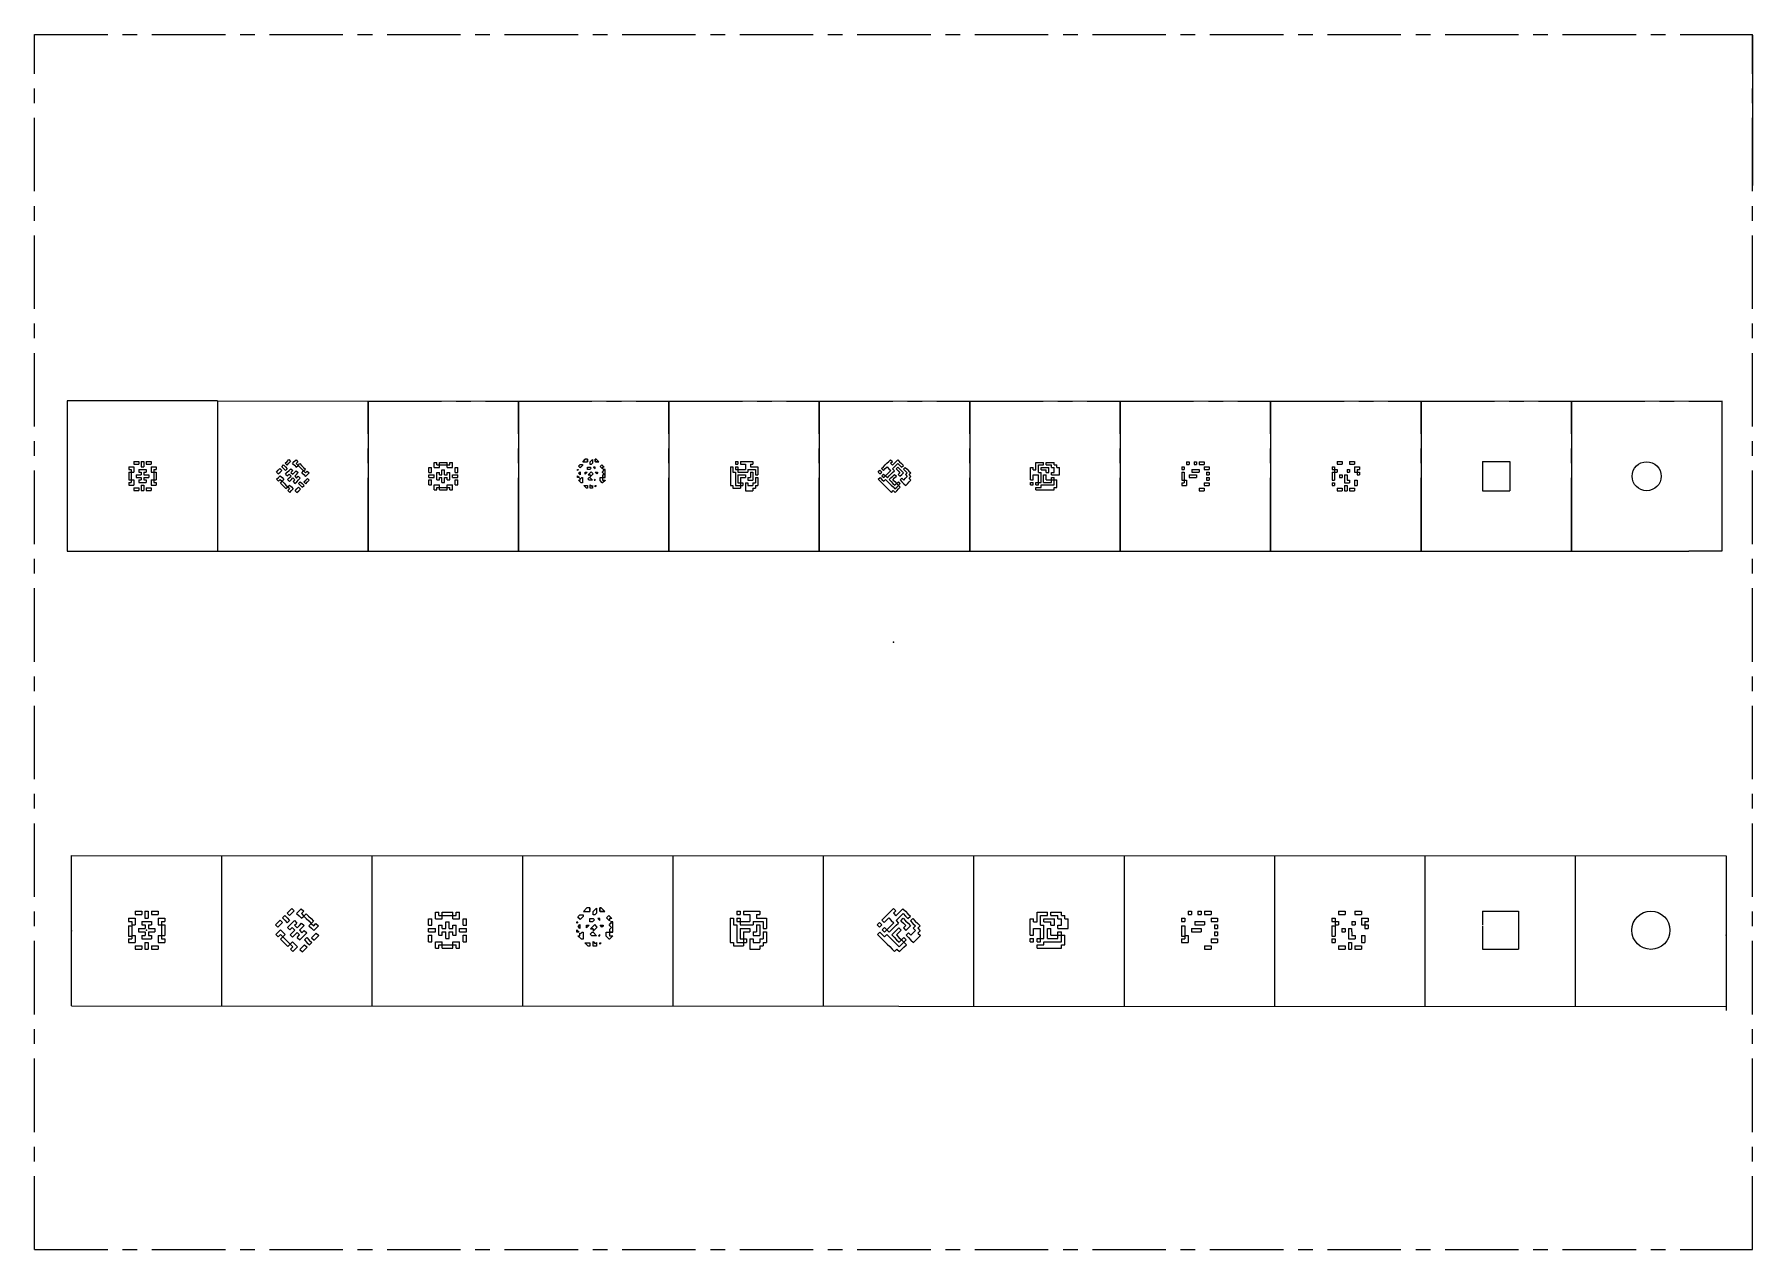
# Model space of a CAD drawing. Header units: millimetres. Extents: x -148 to 148, y -105 to 105.
import ezdxf

# ---------------------------------------------------------------- set-up
doc = ezdxf.new("R2010")
doc.units = ezdxf.units.MM
doc.header["$PDSIZE"] = -1
doc.linetypes.add('CENTERX2', pattern=[20.32, 12.7, -2.54, 2.54, -2.54])

msp = doc.modelspace()

# ---------------------------------------------------------------- linework, layer by layer
at = {"color": 7, "linetype": 'CENTERX2'}
for p, q in [((-148.5, -105), (-148.5, 105)), ((-148.5, 105), (148.5, 105)), ((148.5, -105), (148.5, 105)), ((-90.82, 41.64), (-64.82, 41.64)), ((-90.82, 15.68), (-90.82, 41.64)), ((-90.82, 15.68), (-90.82, 41.64)), ((-64.82, 15.68), (-64.82, 41.68)), ((-64.82, 41.64), (-38.82, 41.64)), ((-38.82, 15.68), (-38.82, 41.68)), ((-38.82, 41.64), (-12.82, 41.64)), ((-38.82, 15.68), (-38.82, 41.64)), ((-12.82, 15.68), (-12.82, 41.68)), ((-12.82, 41.64), (13.18, 41.64)), ((-12.82, 15.68), (-12.82, 41.64)), ((13.18, 15.68), (13.18, 41.68)), ((13.18, 15.68), (13.18, 41.68)), ((13.18, 41.64), (39.18, 41.64)), ((39.18, 15.68), (39.18, 41.68)), ((39.18, 41.64), (65.18, 41.64)), ((39.18, 15.68), (39.18, 41.64)), ((65.18, 15.68), (65.18, 41.68)), ((65.18, 41.64), (91.18, 41.64)), ((65.18, 15.68), (65.18, 41.64)), ((91.18, 15.68), (91.18, 41.68)), ((91.18, 41.64), (117.18, 41.64)), ((91.18, 15.68), (91.18, 41.64)), ((117.18, 15.68), (117.18, 41.68)), ((117.18, 41.64), (143.18, 41.64)), ((117.18, 15.68), (117.18, 41.64)), ((-64.82, 15.68), (-38.82, 15.68)), ((-116.09, -62.89), (-116.09, -36.89)), ((-90.09, -62.89), (-90.09, -36.89)), ((-64.09, -62.89), (-64.09, -36.89)), ((-148.5, -105), (-148.5, -79)), ((-148.5, -105), (148.5, -105)), ((-148.5, -105), (-122.5, -105))]:
    msp.add_line(p, q, dxfattribs=at)
at = {"color": 7, "linetype": 'Continuous'}
for p, q in [((148.5, 104.88), (148.5, 78.88)), ((-124.92, 41.68), (-142.82, 41.68)), ((-142.82, 41.68), (-142.82, 15.68)), ((-116.82, 41.68), (-142.82, 41.68)), ((-116.82, 41.68), (137.5, 41.64)), ((-116.82, 41.68), (-116.82, 15.68)), ((-90.82, 41.68), (-90.82, 15.68)), ((-64.82, 41.68), (-64.82, 15.68)), ((-38.82, 41.68), (-38.82, 15.68)), ((-12.82, 41.68), (-12.82, 15.68)), ((13.18, 41.68), (13.18, 15.68)), ((39.18, 41.68), (39.18, 15.68)), ((65.18, 41.68), (65.18, 15.68)), ((91.18, 41.68), (91.18, 15.68)), ((117.18, 41.68), (117.18, 15.68)), ((137.5, 41.64), (143.18, 41.64)), ((143.18, 41.68), (143.18, 15.68)), ((-132.19, 30.28), (-131.76, 30.28)), ((-132.19, 30.28), (-132.19, 29.82)), ((-132.19, 29.82), (-131.76, 29.82)), ((-131.76, 30.28), (-131.33, 30.28)), ((-131.76, 29.82), (-131.76, 29.36)), ((-131.33, 31.19), (-131.33, 30.73)), ((-131.33, 31.19), (-130.9, 31.19)), ((-131.33, 30.73), (-130.9, 30.73)), ((-131.33, 30.28), (-131.33, 29.82)), ((-131.33, 29.82), (-131.33, 29.36)), ((-130.9, 31.19), (-130.47, 31.19)), ((-130.9, 30.73), (-130.47, 30.73)), ((-130.47, 31.19), (-130.47, 30.73)), ((-130.46, 29.82), (-130.46, 29.36)), ((-130.46, 29.82), (-130.03, 29.82)), ((-130.03, 31.19), (-129.6, 31.19)), ((-130.03, 31.19), (-130.03, 30.73)), ((-130.03, 30.73), (-130.03, 30.28)), ((-130.03, 30.28), (-129.6, 30.28)), ((-130.03, 29.82), (-129.6, 29.82)), ((-129.6, 31.19), (-129.6, 30.73)), ((-129.6, 30.73), (-129.6, 30.28)), ((-129.6, 29.82), (-129.17, 29.82)), ((-129.17, 31.19), (-129.17, 30.73)), ((-129.17, 31.19), (-128.74, 31.19)), ((-129.17, 30.73), (-128.74, 30.73)), ((-129.17, 29.82), (-129.17, 29.36)), ((-128.74, 31.19), (-128.31, 31.19)), ((-128.74, 30.73), (-128.31, 30.73)), ((-128.31, 31.19), (-128.31, 30.73)), ((-128.31, 30.28), (-128.31, 29.82)), ((-128.31, 30.28), (-127.87, 30.28)), ((-128.31, 29.82), (-128.31, 29.36)), ((-127.87, 30.28), (-127.44, 30.28)), ((-127.87, 29.82), (-127.87, 29.36)), ((-127.87, 29.82), (-127.44, 29.82)), ((-127.44, 30.28), (-127.44, 29.82)), ((-106.35, 29.67), (-106.05, 29.98)), ((-106.05, 29.98), (-105.73, 29.66)), ((-105.74, 30.28), (-105.44, 30.59)), ((-105.74, 30.28), (-105.42, 29.96)), ((-105.44, 30.59), (-105.12, 30.27)), ((-105.42, 29.96), (-105.1, 29.64)), ((-105.13, 30.9), (-104.83, 31.2)), ((-105.13, 30.9), (-104.81, 30.57)), ((-105.12, 30.27), (-104.79, 29.94)), ((-105.1, 29.64), (-104.79, 29.94)), ((-104.83, 31.2), (-104.52, 31.51)), ((-104.81, 30.57), (-104.51, 30.88)), ((-104.52, 31.51), (-104.2, 31.18)), ((-104.51, 30.88), (-104.2, 31.18)), ((-104.47, 29.62), (-104.17, 29.93)), ((-104.17, 29.93), (-103.84, 29.61)), ((-103.88, 30.86), (-103.57, 31.17)), ((-103.88, 30.86), (-103.56, 30.54)), ((-103.57, 31.17), (-103.27, 31.47)), ((-103.56, 30.54), (-103.23, 30.22)), ((-103.27, 31.47), (-102.94, 31.15)), ((-103.25, 30.84), (-102.94, 31.15)), ((-103.25, 30.84), (-102.93, 30.52)), ((-103.23, 30.22), (-102.93, 30.52)), ((-102.93, 30.52), (-102.62, 30.83)), ((-102.93, 30.52), (-102.6, 30.2)), ((-102.62, 30.83), (-102.3, 30.5)), ((-102.6, 30.2), (-102.28, 29.88)), ((-102.3, 30.5), (-101.98, 30.18)), ((-102.28, 29.88), (-101.96, 29.55)), ((-101.98, 30.18), (-101.65, 29.86)), ((-101.96, 29.55), (-101.65, 29.86)), ((-80.33, 29.73), (-80.33, 30.16)), ((-80.33, 30.16), (-79.87, 30.16)), ((-80.33, 29.3), (-80.33, 29.73)), ((-79.87, 29.73), (-79.87, 30.16)), ((-79.87, 29.3), (-79.87, 29.73)), ((-79.41, 30.59), (-79.41, 31.03)), ((-79.41, 31.03), (-78.96, 31.03)), ((-79.41, 30.16), (-79.41, 30.59)), ((-79.41, 30.16), (-78.96, 30.16)), ((-78.96, 30.59), (-78.96, 31.03)), ((-78.96, 30.59), (-78.5, 30.59)), ((-78.96, 30.16), (-78.5, 30.16)), ((-78.5, 30.59), (-78.5, 31.03)), ((-78.5, 31.03), (-78.05, 31.03)), ((-78.5, 30.59), (-78.05, 30.59)), ((-78.5, 30.16), (-78.5, 30.59)), ((-78.05, 31.03), (-77.59, 31.03)), ((-78.05, 30.59), (-77.59, 30.59)), ((-78.05, 29.3), (-78.05, 29.73)), ((-78.05, 29.73), (-77.59, 29.73)), ((-77.59, 31.03), (-77.13, 31.03)), ((-77.59, 30.59), (-77.13, 30.59)), ((-77.59, 29.3), (-77.59, 29.73)), ((-77.13, 30.59), (-77.13, 31.03)), ((-77.13, 30.59), (-76.68, 30.59)), ((-77.13, 30.16), (-77.13, 30.59)), ((-77.13, 30.16), (-76.68, 30.16)), ((-76.68, 30.59), (-76.68, 31.03)), ((-76.68, 31.03), (-76.22, 31.03)), ((-76.68, 30.16), (-76.22, 30.16)), ((-76.22, 30.59), (-76.22, 31.03)), ((-76.22, 30.16), (-76.22, 30.59)), ((-75.77, 29.73), (-75.77, 30.16)), ((-75.77, 30.16), (-75.31, 30.16)), ((-75.77, 29.3), (-75.77, 29.73)), ((-75.31, 29.73), (-75.31, 30.16)), ((-75.31, 29.3), (-75.31, 29.73)), ((-54.6, 29.62), (-54.6, 29.78)), ((-54.45, 29.78), (-54.6, 29.62)), ((-54.6, 29.78), (-54.45, 29.78)), ((-54.6, 29.78), (-54.45, 29.78)), ((-54.6, 29.62), (-54.6, 29.78)), ((-54.46, 30.41), (-54.18, 30.69)), ((-54.46, 30.41), (-54.18, 30.69)), ((-54.46, 30.41), (-54.18, 30.69)), ((-54.29, 30.23), (-54.46, 30.41)), ((-54.17, 30.23), (-54.29, 30.23)), ((-54.17, 30.23), (-54.29, 30.23)), ((-54.18, 30.69), (-53.74, 30.69)), ((-54.17, 30.12), (-54.17, 30.23)), ((-54.14, 30.08), (-54.17, 30.12)), ((-54.14, 30.08), (-54.17, 30.12)), ((-53.74, 30.48), (-54.14, 30.08)), ((-53.74, 30.69), (-53.74, 30.48)), ((-53.74, 30.69), (-53.74, 30.48)), ((-53.27, 31.6), (-53.72, 31.14)), ((-53.72, 31.14), (-53.27, 31.6)), ((-53.72, 31.14), (-53.08, 31.14)), ((-52.88, 31.6), (-53.27, 31.6)), ((-53.08, 31.14), (-52.88, 31.14)), ((-52.88, 31.35), (-52.92, 31.31)), ((-52.92, 31.31), (-52.88, 31.35)), ((-52.88, 31.27), (-52.92, 31.31)), ((-52.88, 31.35), (-52.88, 31.6)), ((-52.88, 31.6), (-52.88, 31.35)), ((-52.88, 31.14), (-52.88, 31.27)), ((-52.88, 31.27), (-52.88, 31.14)), ((-52.88, 30.23), (-52.45, 30.23)), ((-52.88, 30.23), (-52.45, 30.23)), ((-52.88, 29.78), (-52.88, 30.23)), ((-52.88, 29.78), (-52.88, 30.23)), ((-52.51, 29.78), (-52.88, 29.78)), ((-52.26, 30.03), (-52.51, 29.78)), ((-52.26, 30.03), (-52.51, 29.78)), ((-52.45, 31.13), (-52.01, 31.56)), ((-52.45, 31.13), (-52.01, 31.56)), ((-52.45, 30.69), (-52.45, 31.13)), ((-52.45, 30.69), (-52.45, 31.13)), ((-52.25, 30.69), (-52.45, 30.69)), ((-52.45, 30.23), (-52.26, 30.03)), ((-52.01, 30.92), (-52.25, 30.69)), ((-52.01, 30.92), (-52.25, 30.69)), ((-52.01, 31.56), (-52.01, 30.92)), ((-51.58, 29.97), (-51.84, 30.23)), ((-51.58, 30.23), (-51.84, 30.23)), ((-51.84, 30.23), (-51.58, 29.97)), ((-51.84, 30.23), (-51.58, 30.23)), ((-51.58, 31.6), (-51.58, 31.19)), ((-51.38, 31.6), (-51.58, 31.6)), ((-51.58, 31.6), (-51.38, 31.6)), ((-51.58, 31.19), (-51.58, 31.6)), ((-51.58, 31.19), (-51.53, 31.14)), ((-51.58, 29.97), (-51.58, 30.23)), ((-50.92, 31.14), (-51.53, 31.14)), ((-51.53, 31.14), (-50.92, 31.14)), ((-50.92, 31.14), (-51.38, 31.6)), ((-50.69, 30.3), (-50.39, 30.61)), ((-50.69, 30.3), (-50.39, 30.61)), ((-50.29, 29.9), (-50.69, 30.3)), ((-50.39, 30.61), (-50.01, 30.23)), ((-50.39, 30.61), (-50.01, 30.23)), ((-50.01, 30.23), (-50.29, 30.23)), ((-50.29, 30.23), (-50.29, 29.9)), ((-50.29, 30.23), (-50.29, 29.9)), ((-49.93, 29.78), (-50.17, 29.78)), ((-50.05, 29.66), (-50.17, 29.78)), ((-50.17, 29.78), (-49.85, 29.78)), ((-50.17, 29.78), (-50.05, 29.66)), ((-49.85, 29.78), (-49.93, 29.78)), ((-49.85, 28.41), (-49.85, 29.78)), ((-28.19, 30.26), (-27.76, 30.26)), ((-28.19, 30.26), (-28.19, 29.8)), ((-28.19, 29.8), (-28.19, 29.35)), ((-27.76, 30.26), (-27.76, 29.8)), ((-27.76, 29.8), (-27.76, 29.35)), ((-27.33, 31.17), (-27.33, 30.71)), ((-27.33, 31.17), (-26.9, 31.17)), ((-27.33, 30.71), (-26.9, 30.71)), ((-27.33, 30.26), (-26.9, 30.26)), ((-27.33, 30.26), (-27.33, 29.8)), ((-27.33, 29.8), (-26.9, 29.8)), ((-26.9, 31.17), (-26.9, 30.71)), ((-26.9, 30.26), (-26.9, 29.8)), ((-26.9, 29.8), (-26.47, 29.8)), ((-26.9, 29.8), (-26.9, 29.35)), ((-26.47, 31.17), (-26.47, 30.71)), ((-26.47, 31.17), (-26.03, 31.17)), ((-26.47, 30.71), (-26.03, 30.71)), ((-26.47, 29.8), (-26.03, 29.8)), ((-26.03, 31.17), (-25.6, 31.17)), ((-26.03, 30.71), (-25.6, 30.71)), ((-26.03, 29.8), (-25.6, 29.8)), ((-25.6, 31.17), (-25.17, 31.17)), ((-25.6, 30.71), (-25.6, 30.26)), ((-25.6, 30.26), (-25.6, 29.8)), ((-25.17, 31.17), (-24.74, 31.17)), ((-25.17, 29.8), (-24.74, 29.8)), ((-25.17, 29.8), (-25.17, 29.35)), ((-24.74, 31.17), (-24.31, 31.17)), ((-24.74, 30.71), (-24.74, 30.26)), ((-24.74, 30.71), (-24.31, 30.71)), ((-24.74, 30.26), (-24.31, 30.26)), ((-24.74, 29.8), (-24.31, 29.8)), ((-24.31, 31.17), (-24.31, 30.71)), ((-24.31, 30.26), (-23.87, 30.26)), ((-24.31, 29.8), (-23.87, 29.8)), ((-23.87, 30.26), (-23.44, 30.26)), ((-23.87, 29.8), (-23.87, 29.35)), ((-23.44, 30.26), (-23.44, 29.8)), ((-23.44, 29.8), (-23.44, 29.35)), ((-2.05, 29.98), (-1.74, 30.28)), ((-2.05, 29.98), (-1.73, 29.65)), ((-1.74, 30.28), (-1.44, 30.59)), ((-1.73, 29.65), (-1.42, 29.96)), ((-1.44, 30.59), (-1.13, 30.89)), ((-1.42, 29.96), (-1.12, 30.26)), ((-1.13, 30.89), (-0.83, 31.2)), ((-1.12, 30.26), (-0.79, 29.94)), ((-0.83, 31.2), (-0.52, 31.5)), ((-0.79, 29.94), (-0.47, 29.62)), ((-0.52, 31.5), (-0.2, 31.18)), ((-0.51, 30.88), (-0.2, 31.18)), ((-0.51, 30.88), (-0.18, 30.55)), ((-0.18, 30.55), (0.12, 30.86)), ((-0.17, 29.93), (0.14, 30.23)), ((-0.17, 29.93), (0.16, 29.6)), ((0.12, 30.86), (0.43, 31.16)), ((0.14, 30.23), (0.44, 30.54)), ((0.43, 31.16), (0.73, 31.47)), ((0.44, 30.54), (0.75, 30.84)), ((0.46, 29.91), (0.77, 30.21)), ((0.46, 29.91), (0.78, 29.59)), ((0.73, 31.47), (1.06, 31.15)), ((0.75, 30.84), (1.07, 30.52)), ((0.77, 30.21), (1.09, 29.89)), ((1.06, 31.15), (1.38, 30.82)), ((1.07, 30.52), (1.4, 30.2)), ((1.09, 29.89), (1.41, 29.57)), ((1.38, 30.82), (1.7, 30.5)), ((1.4, 30.2), (1.7, 30.5)), ((1.72, 29.87), (2.02, 30.18)), ((1.72, 29.87), (2.04, 29.55)), ((2.02, 30.18), (2.35, 29.86)), ((2.35, 29.86), (2.67, 29.53)), ((23.67, 29.74), (23.67, 30.18)), ((23.67, 30.18), (24.13, 30.18)), ((23.67, 29.31), (23.67, 29.74)), ((24.13, 29.74), (24.13, 30.18)), ((24.13, 29.74), (24.59, 29.74)), ((24.59, 31.04), (25.04, 31.04)), ((24.59, 30.61), (24.59, 31.04)), ((24.59, 30.18), (24.59, 30.61)), ((24.59, 29.74), (24.59, 30.18)), ((25.04, 31.04), (25.5, 31.04)), ((25.04, 30.18), (25.04, 30.61)), ((25.04, 30.61), (25.5, 30.61)), ((25.04, 29.74), (25.04, 30.18)), ((25.04, 29.31), (25.04, 29.74)), ((25.5, 31.04), (25.95, 31.04)), ((25.5, 30.61), (25.95, 30.61)), ((25.5, 29.74), (25.5, 30.18)), ((25.5, 30.18), (25.95, 30.18)), ((25.5, 29.74), (25.95, 29.74)), ((25.95, 30.61), (25.95, 31.04)), ((25.95, 30.18), (26.41, 30.18)), ((25.95, 29.74), (26.41, 29.74)), ((26.41, 31.04), (26.87, 31.04)), ((26.41, 30.61), (26.41, 31.04)), ((26.41, 30.61), (26.87, 30.61)), ((26.41, 30.18), (26.87, 30.18)), ((26.41, 29.31), (26.41, 29.74)), ((26.87, 31.04), (27.32, 31.04)), ((26.87, 30.61), (27.32, 30.61)), ((26.87, 29.74), (26.87, 30.18)), ((26.87, 29.31), (26.87, 29.74)), ((27.32, 31.04), (27.78, 31.04)), ((27.32, 30.18), (27.32, 30.61)), ((27.32, 30.18), (27.78, 30.18)), ((27.78, 30.61), (27.78, 31.04)), ((27.78, 30.61), (28.23, 30.61)), ((27.78, 29.74), (27.78, 30.18)), ((27.78, 29.31), (27.78, 29.74)), ((28.23, 30.18), (28.23, 30.61)), ((28.23, 30.18), (28.69, 30.18)), ((28.69, 29.74), (28.69, 30.18)), ((28.69, 29.31), (28.69, 29.74)), ((49.81, 30.25), (49.81, 29.79)), ((49.81, 30.25), (50.24, 30.25)), ((49.81, 29.79), (50.24, 29.79)), ((50.24, 30.25), (50.24, 29.79)), ((50.67, 31.16), (50.67, 30.7)), ((50.67, 31.16), (51.1, 31.16)), ((50.67, 30.7), (51.1, 30.7)), ((51.1, 31.16), (51.1, 30.7)), ((51.54, 29.79), (51.97, 29.79)), ((51.54, 29.79), (51.54, 29.34)), ((51.97, 31.16), (52.4, 31.16)), ((51.97, 31.16), (51.97, 30.7)), ((51.97, 30.7), (52.4, 30.7)), ((51.97, 29.79), (52.4, 29.79)), ((52.4, 31.16), (52.4, 30.7)), ((52.4, 29.79), (52.83, 29.79)), ((52.83, 31.16), (53.26, 31.16)), ((52.83, 31.16), (52.83, 30.7)), ((52.83, 30.7), (53.26, 30.7)), ((52.83, 29.79), (52.83, 29.34)), ((53.26, 31.16), (53.69, 31.16)), ((53.26, 30.7), (53.69, 30.7)), ((53.69, 31.16), (53.69, 30.7)), ((53.69, 30.25), (54.13, 30.25)), ((53.69, 30.25), (53.69, 29.79)), ((53.69, 29.79), (54.13, 29.79)), ((54.13, 30.25), (54.56, 30.25)), ((54.13, 29.79), (54.56, 29.79)), ((54.56, 30.25), (54.56, 29.79)), ((75.81, 30.26), (76.24, 30.26)), ((75.81, 30.26), (75.81, 29.8)), ((75.81, 29.8), (76.24, 29.8)), ((76.24, 30.26), (76.24, 29.8)), ((76.24, 29.8), (76.67, 29.8)), ((76.24, 29.8), (76.24, 29.35)), ((76.67, 31.17), (77.1, 31.17)), ((76.67, 31.17), (76.67, 30.71)), ((76.67, 30.71), (77.1, 30.71)), ((76.67, 29.8), (76.67, 29.35)), ((77.1, 31.17), (77.53, 31.17)), ((77.1, 30.71), (77.53, 30.71)), ((77.53, 31.17), (77.53, 30.71)), ((78.4, 29.8), (78.83, 29.8)), ((78.4, 29.8), (78.4, 29.35)), ((78.83, 31.17), (78.83, 30.71)), ((78.83, 31.17), (79.26, 31.17)), ((78.83, 30.71), (79.26, 30.71)), ((78.83, 29.8), (78.83, 29.35)), ((79.26, 31.17), (79.69, 31.17)), ((79.26, 30.71), (79.69, 30.71)), ((79.69, 31.17), (79.69, 30.71)), ((79.69, 30.26), (79.69, 29.8)), ((79.69, 30.26), (80.13, 30.26)), ((79.69, 29.8), (79.69, 29.35)), ((80.13, 30.26), (80.56, 30.26)), ((80.13, 29.8), (80.56, 29.8)), ((80.13, 29.8), (80.13, 29.35)), ((80.56, 30.26), (80.56, 29.8)), ((101.81, 31.17), (101.81, 30.71)), ((101.81, 31.17), (102.24, 31.17)), ((101.81, 30.71), (101.81, 30.26)), ((101.81, 30.26), (101.81, 29.8)), ((101.81, 29.8), (101.81, 29.35)), ((102.24, 31.17), (102.67, 31.17)), ((102.67, 31.17), (103.1, 31.17)), ((103.1, 31.17), (103.53, 31.17)), ((103.53, 31.17), (103.97, 31.17)), ((103.97, 31.17), (104.4, 31.17)), ((104.4, 31.17), (104.83, 31.17)), ((104.83, 31.17), (105.26, 31.17)), ((105.26, 31.17), (105.69, 31.17)), ((105.69, 31.17), (106.13, 31.17)), ((106.13, 31.17), (106.56, 31.17)), ((106.56, 31.17), (106.56, 30.71)), ((106.56, 30.71), (106.56, 30.26)), ((106.56, 30.26), (106.56, 29.8)), ((106.56, 29.8), (106.56, 29.35)), ((-132.19, 29.36), (-131.76, 29.36)), ((-132.19, 29.36), (-132.19, 28.91)), ((-132.19, 28.91), (-132.19, 28.45)), ((-132.19, 28.45), (-132.19, 28)), ((-132.19, 28), (-131.76, 28)), ((-132.19, 27.54), (-131.76, 27.54)), ((-132.19, 27.54), (-132.19, 27.08)), ((-132.19, 27.08), (-131.76, 27.08)), ((-131.76, 29.36), (-131.76, 28.91)), ((-131.76, 29.36), (-131.33, 29.36)), ((-131.76, 28.91), (-131.76, 28.45)), ((-131.76, 28.45), (-131.76, 28)), ((-131.76, 28), (-131.76, 27.54)), ((-131.76, 28), (-131.33, 28)), ((-131.76, 27.08), (-131.33, 27.08)), ((-131.33, 28), (-131.33, 27.54)), ((-131.33, 27.54), (-131.33, 27.08)), ((-130.89, 28.91), (-130.46, 28.91)), ((-130.89, 28.91), (-130.89, 28.45)), ((-130.89, 28.45), (-130.46, 28.45)), ((-130.46, 29.36), (-130.03, 29.36)), ((-130.46, 28.91), (-130.03, 28.91)), ((-130.46, 28.45), (-130.03, 28.45)), ((-130.46, 28), (-130.03, 28)), ((-130.46, 28), (-130.46, 27.54)), ((-130.46, 27.54), (-130.03, 27.54)), ((-130.03, 29.36), (-130.03, 28.91)), ((-130.03, 28.45), (-130.03, 28)), ((-130.03, 27.54), (-129.6, 27.54)), ((-130.03, 27.08), (-130.03, 26.63)), ((-130.03, 27.08), (-129.6, 27.08)), ((-129.6, 29.36), (-129.17, 29.36)), ((-129.6, 29.36), (-129.6, 28.91)), ((-129.6, 28.91), (-129.17, 28.91)), ((-129.6, 28.45), (-129.17, 28.45)), ((-129.6, 28.45), (-129.6, 28)), ((-129.6, 28), (-129.17, 28)), ((-129.6, 27.54), (-129.17, 27.54)), ((-129.6, 27.08), (-129.6, 26.63)), ((-129.17, 28.91), (-128.73, 28.91)), ((-129.17, 28.45), (-128.73, 28.45)), ((-129.17, 28), (-129.17, 27.54)), ((-128.73, 28.91), (-128.73, 28.45)), ((-128.31, 29.36), (-127.87, 29.36)), ((-128.31, 28), (-128.31, 27.54)), ((-128.31, 28), (-127.87, 28)), ((-128.31, 27.54), (-128.31, 27.08)), ((-128.31, 27.08), (-127.87, 27.08)), ((-127.87, 29.36), (-127.44, 29.36)), ((-127.87, 29.36), (-127.87, 28.91)), ((-127.87, 28.91), (-127.87, 28.45)), ((-127.87, 28.45), (-127.87, 28)), ((-127.87, 28), (-127.87, 27.54)), ((-127.87, 28), (-127.44, 28)), ((-127.87, 27.54), (-127.44, 27.54)), ((-127.87, 27.08), (-127.44, 27.08)), ((-127.45, 28.91), (-127.44, 28.91)), ((-127.45, 28.91), (-127.44, 28.91)), ((-127.44, 29.36), (-127.44, 28.91)), ((-127.44, 28.91), (-127.44, 28.45)), ((-127.44, 28.45), (-127.44, 28)), ((-127.44, 27.54), (-127.44, 27.08)), ((-106.66, 29.37), (-106.35, 29.67)), ((-106.66, 29.37), (-106.34, 29.05)), ((-106.63, 28.11), (-106.32, 28.42)), ((-106.63, 28.11), (-106.3, 27.79)), ((-106.34, 29.05), (-106.03, 29.35)), ((-106.32, 28.42), (-106.02, 28.72)), ((-106.3, 27.79), (-106, 28.1)), ((-106.03, 29.35), (-105.73, 29.66)), ((-106.02, 28.72), (-105.69, 28.4)), ((-106, 28.1), (-105.68, 27.77)), ((-105.98, 27.47), (-105.68, 27.77)), ((-105.98, 27.47), (-105.66, 27.15)), ((-105.69, 28.4), (-105.37, 28.08)), ((-105.68, 27.77), (-105.37, 28.08)), ((-105.68, 27.77), (-105.35, 27.45)), ((-105.66, 27.15), (-105.34, 26.82)), ((-105.35, 27.45), (-105.03, 27.13)), ((-105.34, 26.82), (-105.01, 26.5)), ((-105.08, 29.01), (-104.78, 29.32)), ((-105.08, 29.01), (-104.76, 28.69)), ((-105.03, 27.13), (-104.71, 26.81)), ((-105.01, 26.5), (-104.71, 26.81)), ((-104.78, 29.32), (-104.47, 29.62)), ((-104.76, 28.69), (-104.45, 28.99)), ((-104.74, 28.06), (-104.44, 28.37)), ((-104.74, 28.06), (-104.42, 27.74)), ((-104.71, 26.81), (-104.4, 27.11)), ((-104.71, 26.81), (-104.39, 26.48)), ((-104.45, 28.99), (-104.13, 28.67)), ((-104.44, 28.37), (-104.13, 28.67)), ((-104.42, 27.74), (-104.11, 28.04)), ((-104.4, 27.11), (-104.08, 26.79)), ((-104.15, 29.3), (-103.84, 29.61)), ((-104.15, 29.3), (-103.83, 28.98)), ((-104.11, 28.04), (-103.81, 28.35)), ((-104.08, 26.79), (-103.76, 26.47)), ((-103.83, 28.98), (-103.52, 29.28)), ((-103.81, 28.35), (-103.49, 28.03)), ((-103.79, 27.72), (-103.49, 28.03)), ((-103.79, 27.72), (-103.47, 27.4)), ((-103.52, 29.28), (-103.22, 29.59)), ((-103.5, 28.66), (-103.2, 28.96)), ((-103.5, 28.66), (-103.18, 28.33)), ((-103.47, 27.4), (-103.16, 27.7)), ((-103.22, 29.59), (-102.89, 29.27)), ((-103.2, 28.96), (-102.89, 29.27)), ((-103.18, 28.33), (-102.88, 28.64)), ((-103.16, 27.7), (-102.86, 28.01)), ((-103.13, 26.45), (-102.82, 26.75)), ((-102.88, 28.64), (-102.55, 28.32)), ((-102.86, 28.01), (-102.55, 28.32)), ((-102.84, 27.38), (-102.54, 27.69)), ((-102.84, 27.38), (-102.52, 27.06)), ((-102.82, 26.75), (-102.5, 26.43)), ((-102.54, 27.69), (-102.21, 27.37)), ((-102.52, 27.06), (-102.2, 26.74)), ((-102.27, 29.25), (-101.96, 29.55)), ((-102.27, 29.25), (-101.94, 28.93)), ((-102.21, 27.37), (-101.89, 27.04)), ((-102.2, 26.74), (-101.89, 27.04)), ((-101.96, 29.55), (-101.64, 29.23)), ((-101.94, 28.93), (-101.62, 28.6)), ((-101.91, 27.67), (-101.6, 27.98)), ((-101.91, 27.67), (-101.59, 27.35)), ((-101.64, 29.23), (-101.33, 29.54)), ((-101.62, 28.6), (-101.32, 28.91)), ((-101.6, 27.98), (-101.3, 28.28)), ((-101.59, 27.35), (-101.28, 27.65)), ((-101.33, 29.54), (-101.01, 29.21)), ((-101.32, 28.91), (-101.01, 29.21)), ((-101.3, 28.28), (-100.98, 27.96)), ((-101.28, 27.65), (-100.98, 27.96)), ((-80.33, 29.3), (-79.87, 29.3)), ((-80.33, 28.43), (-80.33, 28.87)), ((-80.33, 28.87), (-79.87, 28.87)), ((-80.33, 28.43), (-79.87, 28.43)), ((-80.33, 27.57), (-80.33, 28)), ((-80.33, 28), (-79.87, 28)), ((-80.33, 27.14), (-80.33, 27.57)), ((-80.33, 27.14), (-79.87, 27.14)), ((-79.87, 28.87), (-79.41, 28.87)), ((-79.87, 28.43), (-79.41, 28.43)), ((-79.87, 27.57), (-79.87, 28)), ((-79.87, 27.14), (-79.87, 27.57)), ((-79.41, 28.43), (-79.41, 28.87)), ((-79.41, 27.14), (-78.96, 27.14)), ((-79.41, 26.71), (-79.41, 27.14)), ((-78.96, 29.3), (-78.5, 29.3)), ((-78.96, 28.87), (-78.96, 29.3)), ((-78.96, 28.43), (-78.96, 28.87)), ((-78.96, 28), (-78.96, 28.43)), ((-78.96, 28), (-78.5, 28)), ((-78.96, 27.14), (-78.5, 27.14)), ((-78.5, 28.87), (-78.5, 29.3)), ((-78.5, 28.87), (-78.05, 28.87)), ((-78.5, 28.43), (-78.05, 28.43)), ((-78.5, 28), (-78.5, 28.43)), ((-78.5, 26.71), (-78.5, 27.14)), ((-78.05, 28.87), (-78.05, 29.3)), ((-78.05, 28), (-78.05, 28.43)), ((-78.05, 27.57), (-78.05, 28)), ((-78.05, 27.57), (-77.59, 27.57)), ((-77.59, 28.87), (-77.59, 29.3)), ((-77.59, 28.87), (-77.13, 28.87)), ((-77.59, 28.43), (-77.13, 28.43)), ((-77.59, 28), (-77.59, 28.43)), ((-77.59, 27.57), (-77.59, 28)), ((-77.13, 29.3), (-76.68, 29.3)), ((-77.13, 28.87), (-77.13, 29.3)), ((-77.13, 28), (-77.13, 28.43)), ((-77.13, 28), (-76.68, 28)), ((-77.13, 26.71), (-77.13, 27.14)), ((-77.13, 27.14), (-76.68, 27.14)), ((-76.68, 28.87), (-76.68, 29.3)), ((-76.68, 28.43), (-76.68, 28.87)), ((-76.68, 28), (-76.68, 28.43)), ((-76.68, 27.14), (-76.22, 27.14)), ((-76.22, 28.87), (-75.77, 28.87)), ((-76.22, 28.43), (-76.22, 28.87)), ((-76.22, 28.43), (-75.77, 28.43)), ((-76.22, 26.71), (-76.22, 27.14)), ((-75.77, 29.3), (-75.31, 29.3)), ((-75.77, 28.87), (-75.31, 28.87)), ((-75.77, 28.43), (-75.31, 28.43)), ((-75.77, 27.57), (-75.77, 28)), ((-75.77, 28), (-75.31, 28)), ((-75.77, 27.14), (-75.77, 27.57)), ((-75.77, 27.14), (-75.31, 27.14)), ((-75.31, 28.43), (-75.31, 28.87)), ((-75.31, 27.57), (-75.31, 28)), ((-75.31, 27.14), (-75.31, 27.57)), ((-54.6, 28.41), (-54.6, 28.72)), ((-54.6, 28.72), (-54.29, 28.41)), ((-54.6, 28.72), (-54.29, 28.41)), ((-54.6, 28.41), (-54.6, 28.72)), ((-54.29, 28.41), (-54.6, 28.41)), ((-53.99, 27.5), (-54.45, 27.95)), ((-54.45, 27.95), (-54.17, 27.95)), ((-54.45, 27.95), (-54.17, 27.95)), ((-54.43, 29.15), (-54.17, 29.41)), ((-54.43, 29.15), (-54.18, 29.4)), ((-54.17, 28.9), (-54.43, 29.15)), ((-54.17, 29.41), (-54.17, 28.9)), ((-54.17, 29.41), (-54.17, 28.9)), ((-54.17, 27.95), (-54.17, 28.29)), ((-54.17, 28.29), (-54.09, 28.2)), ((-54.17, 28.29), (-54.09, 28.2)), ((-54.17, 28.29), (-54.09, 28.2)), ((-54.09, 28.2), (-53.88, 28.41)), ((-53.74, 27.5), (-53.99, 27.5)), ((-53.74, 27.5), (-53.99, 27.5)), ((-53.88, 28.41), (-53.74, 28.41)), ((-53.88, 28.41), (-53.74, 28.41)), ((-53.74, 28.41), (-53.74, 27.5)), ((-53.08, 26.58), (-53.54, 27.04)), ((-53.54, 27.04), (-52.93, 27.04)), ((-53.54, 27.04), (-52.88, 27.04)), ((-53.54, 27.04), (-52.88, 27.04)), ((-53.31, 28.98), (-53.31, 29.32)), ((-53.31, 29.32), (-52.97, 29.32)), ((-52.97, 29.32), (-53.31, 28.98)), ((-53.31, 29.32), (-52.97, 29.32)), ((-53.31, 28.98), (-53.31, 29.32)), ((-52.93, 27.04), (-52.88, 27.04)), ((-52.88, 27.04), (-52.88, 26.99)), ((-52.88, 26.99), (-52.88, 26.58)), ((-52.83, 28.17), (-52.59, 28.41)), ((-52.83, 28.17), (-52.59, 28.41)), ((-52.62, 27.95), (-52.83, 28.17)), ((-52.78, 28.86), (-52.24, 29.41)), ((-52.54, 29.1), (-52.78, 28.86)), ((-52.78, 28.86), (-52.45, 28.86)), ((-52.45, 28.86), (-52.78, 28.86)), ((-52.01, 27.95), (-52.62, 27.95)), ((-52.01, 27.95), (-52.62, 27.95)), ((-52.59, 28.41), (-52.46, 28.41)), ((-52.59, 28.41), (-52.46, 28.41)), ((-52.24, 29.41), (-52.54, 29.1)), ((-52.46, 28.41), (-52.01, 27.95)), ((-51.92, 29.08), (-52.45, 28.55)), ((-52.45, 28.55), (-51.92, 29.08)), ((-52.45, 28.86), (-52.45, 28.55)), ((-52.45, 27.17), (-52.17, 26.89)), ((-52.45, 26.58), (-52.45, 27.17)), ((-52.45, 27.17), (-52.17, 26.89)), ((-52.45, 26.58), (-52.45, 27.17)), ((-51.92, 29.08), (-52.24, 29.41)), ((-52.17, 26.89), (-52.01, 27.05)), ((-52.01, 27.05), (-52.01, 26.58)), ((-52.01, 27.05), (-52.01, 26.58)), ((-51.76, 27.95), (-51.58, 28.13)), ((-51.58, 28.13), (-51.76, 27.95)), ((-51.58, 27.95), (-51.76, 27.95)), ((-51.76, 27.95), (-51.58, 27.95)), ((-51.58, 27.95), (-51.58, 28.13)), ((-51.58, 26.84), (-51.58, 27.04)), ((-51.58, 26.84), (-51.58, 27.04)), ((-51.58, 27.04), (-51.38, 27.04)), ((-51.58, 27.04), (-51.38, 27.04)), ((-51.38, 27.04), (-51.58, 26.84)), ((-51.29, 29.07), (-51.54, 29.32)), ((-51.54, 29.32), (-51.15, 29.32)), ((-51.54, 29.32), (-51.15, 29.32)), ((-51.54, 29.32), (-51.15, 29.32)), ((-51.15, 29.21), (-51.29, 29.07)), ((-51.15, 29.21), (-51.29, 29.07)), ((-51.15, 29.32), (-51.15, 29.21)), ((-50.72, 27.89), (-50.72, 28.41)), ((-50.72, 27.89), (-50.72, 28.41)), ((-50.72, 28.41), (-50.29, 28.41)), ((-50.72, 28.41), (-50.63, 28.41)), ((-50.33, 27.5), (-50.72, 27.89)), ((-50.63, 28.41), (-50.29, 28.41)), ((-50.28, 27.5), (-50.33, 27.5)), ((-50.28, 27.5), (-50.33, 27.5)), ((-50.29, 28.13), (-50.32, 28.1)), ((-50.29, 28.13), (-50.32, 28.1)), ((-50.32, 28.1), (-50.29, 28.06)), ((-50.05, 29.66), (-50.29, 29.42)), ((-50.29, 29.42), (-50.29, 29.29)), ((-50.29, 29.29), (-50.29, 29.42)), ((-50.29, 29.29), (-50.03, 29.03)), ((-50.03, 29.03), (-50.29, 28.78)), ((-50.29, 28.78), (-50.03, 29.03)), ((-50.29, 28.78), (-50.29, 28.41)), ((-50.29, 28.41), (-50.29, 28.13)), ((-49.85, 28.41), (-50.29, 28.41)), ((-50.29, 28.41), (-49.85, 28.41)), ((-50.29, 28.06), (-50.29, 27.95)), ((-50.29, 28.06), (-50.29, 27.95)), ((-50.29, 27.95), (-49.85, 27.95)), ((-49.85, 27.92), (-50.28, 27.5)), ((-49.85, 27.95), (-49.85, 27.92)), ((-49.85, 27.95), (-49.85, 27.92)), ((-28.19, 29.35), (-28.19, 28.89)), ((-28.19, 28.89), (-28.19, 28.43)), ((-28.19, 28.43), (-28.19, 27.98)), ((-28.19, 27.98), (-28.19, 27.52)), ((-28.19, 27.52), (-28.19, 27.07)), ((-28.19, 27.07), (-27.76, 27.07)), ((-27.76, 29.35), (-27.33, 29.35)), ((-27.76, 27.07), (-27.76, 26.61)), ((-27.33, 29.35), (-27.33, 28.89)), ((-27.33, 28.89), (-27.33, 28.43)), ((-27.33, 28.43), (-27.33, 27.98)), ((-27.33, 27.98), (-27.33, 27.52)), ((-27.33, 27.52), (-27.33, 27.07)), ((-27.33, 27.07), (-26.9, 27.07)), ((-26.9, 29.35), (-26.47, 29.35)), ((-26.9, 28.89), (-26.9, 28.43)), ((-26.9, 28.89), (-26.47, 28.89)), ((-26.9, 28.43), (-26.9, 27.98)), ((-26.9, 27.98), (-26.9, 27.52)), ((-26.9, 27.52), (-26.47, 27.52)), ((-26.9, 27.07), (-26.47, 27.07)), ((-26.47, 29.35), (-26.03, 29.35)), ((-26.47, 28.89), (-26.03, 28.89)), ((-26.47, 28.43), (-26.47, 27.98)), ((-26.47, 28.43), (-26.03, 28.43)), ((-26.47, 27.98), (-26.47, 27.52)), ((-26.47, 27.52), (-26.03, 27.52)), ((-26.47, 27.52), (-26.47, 27.07)), ((-26.47, 27.07), (-26.03, 27.07)), ((-26.47, 27.07), (-26.47, 26.61)), ((-26.03, 29.35), (-25.6, 29.35)), ((-26.03, 28.89), (-25.6, 28.89)), ((-26.03, 28.43), (-25.6, 28.43)), ((-26.03, 27.52), (-26.03, 27.07)), ((-25.6, 29.35), (-25.17, 29.35)), ((-25.6, 28.89), (-25.6, 28.43)), ((-25.6, 27.52), (-25.17, 27.52)), ((-25.6, 27.52), (-25.6, 27.07)), ((-25.6, 27.07), (-25.6, 26.61)), ((-25.17, 28.43), (-24.74, 28.43)), ((-25.17, 28.43), (-25.17, 27.98)), ((-25.17, 27.98), (-24.74, 27.98)), ((-25.17, 27.52), (-25.17, 27.07)), ((-25.17, 27.07), (-24.74, 27.07)), ((-24.74, 29.35), (-24.31, 29.35)), ((-24.74, 29.35), (-24.74, 28.89)), ((-24.74, 28.89), (-24.74, 28.43)), ((-24.74, 27.98), (-24.31, 27.98)), ((-24.74, 27.07), (-24.31, 27.07)), ((-24.31, 29.35), (-24.31, 28.89)), ((-24.31, 28.89), (-24.31, 28.43)), ((-24.31, 28.43), (-24.31, 27.98)), ((-24.31, 27.52), (-24.31, 27.07)), ((-24.31, 27.52), (-23.87, 27.52)), ((-23.87, 29.35), (-23.87, 28.89)), ((-23.87, 28.89), (-23.44, 28.89)), ((-23.87, 28.43), (-23.44, 28.43)), ((-23.87, 28.43), (-23.87, 27.98)), ((-23.87, 27.98), (-23.87, 27.52)), ((-23.87, 27.07), (-23.87, 26.61)), ((-23.87, 27.07), (-23.44, 27.07)), ((-23.44, 29.35), (-23.44, 28.89)), ((-23.44, 28.43), (-23.44, 27.98)), ((-23.44, 27.98), (-23.44, 27.52)), ((-23.44, 27.52), (-23.44, 27.07)), ((-2.66, 29.37), (-2.35, 29.67)), ((-2.66, 29.37), (-2.34, 29.04)), ((-2.63, 28.11), (-2.32, 28.42)), ((-2.63, 28.11), (-2.3, 27.79)), ((-2.35, 29.67), (-2.03, 29.35)), ((-2.34, 29.04), (-2.03, 29.35)), ((-2.32, 28.42), (-2, 28.09)), ((-2.3, 27.79), (-1.98, 27.47)), ((-2.02, 28.72), (-1.71, 29.03)), ((-2.02, 28.72), (-1.69, 28.4)), ((-2, 28.09), (-1.68, 27.77)), ((-1.98, 27.47), (-1.66, 27.14)), ((-1.71, 29.03), (-1.39, 28.7)), ((-1.69, 28.4), (-1.39, 28.7)), ((-1.68, 27.77), (-1.37, 28.08)), ((-1.66, 27.14), (-1.34, 26.82)), ((-1.39, 28.7), (-1.08, 29.01)), ((-1.39, 28.7), (-1.06, 28.38)), ((-1.37, 28.08), (-1.05, 27.75)), ((-1.34, 26.82), (-1.01, 26.5)), ((-1.08, 29.01), (-0.78, 29.31)), ((-1.06, 28.38), (-0.76, 28.69)), ((-1.05, 27.75), (-0.73, 27.43)), ((-0.78, 29.31), (-0.47, 29.62)), ((-0.76, 28.69), (-0.45, 28.99)), ((-0.74, 28.06), (-0.44, 28.36)), ((-0.74, 28.06), (-0.42, 27.74)), ((-0.73, 27.43), (-0.4, 27.11)), ((-0.45, 28.99), (-0.15, 29.3)), ((-0.44, 28.36), (-0.13, 28.67)), ((-0.42, 27.74), (-0.1, 27.41)), ((-0.4, 27.11), (-0.08, 26.79)), ((-0.15, 29.3), (0.16, 29.6)), ((-0.13, 28.67), (0.17, 28.97)), ((-0.11, 28.04), (0.19, 28.35)), ((-0.11, 28.04), (0.21, 27.72)), ((-0.1, 27.41), (0.22, 27.09)), ((-0.08, 26.79), (0.24, 26.46)), ((0.17, 28.97), (0.5, 28.65)), ((0.19, 28.35), (0.5, 28.65)), ((0.21, 27.72), (0.53, 27.4)), ((0.22, 27.09), (0.53, 27.4)), ((0.24, 26.46), (0.55, 26.77)), ((0.53, 27.4), (0.84, 27.7)), ((0.53, 27.4), (0.85, 27.07)), ((0.55, 26.77), (0.85, 27.07)), ((0.78, 29.59), (1.11, 29.26)), ((0.8, 28.96), (1.11, 29.26)), ((0.8, 28.96), (1.12, 28.64)), ((0.84, 27.7), (1.16, 27.38)), ((0.85, 27.07), (1.16, 27.38)), ((0.85, 27.07), (1.18, 26.75)), ((0.87, 26.45), (1.18, 26.75)), ((1.12, 28.64), (1.43, 28.94)), ((1.14, 28.01), (1.45, 28.31)), ((1.14, 28.01), (1.46, 27.69)), ((1.41, 29.57), (1.73, 29.25)), ((1.43, 28.94), (1.73, 29.25)), ((1.45, 28.31), (1.77, 27.99)), ((1.46, 27.69), (1.79, 27.36)), ((1.77, 27.99), (2.07, 28.3)), ((1.79, 27.36), (2.11, 27.04)), ((2.04, 29.55), (2.36, 29.23)), ((2.06, 28.92), (2.36, 29.23)), ((2.06, 28.92), (2.38, 28.6)), ((2.07, 28.3), (2.38, 28.6)), ((2.11, 27.04), (2.41, 27.35)), ((2.41, 27.35), (2.72, 27.65)), ((2.67, 29.53), (2.99, 29.21)), ((2.68, 28.91), (2.99, 29.21)), ((2.68, 28.91), (3.01, 28.58)), ((2.7, 28.28), (3.01, 28.58)), ((2.7, 28.28), (3.02, 27.96)), ((2.72, 27.65), (3.02, 27.96)), ((23.67, 28.88), (23.67, 29.31)), ((23.67, 28.45), (23.67, 28.88)), ((23.67, 28.02), (23.67, 28.45)), ((23.67, 28.02), (24.13, 28.02)), ((23.67, 27.15), (23.67, 27.58)), ((23.67, 27.58), (24.13, 27.58)), ((23.67, 27.15), (24.13, 27.15)), ((24.13, 28.88), (24.59, 28.88)), ((24.13, 28.45), (24.13, 28.88)), ((24.13, 28.02), (24.13, 28.45)), ((24.13, 27.15), (24.13, 27.58)), ((24.59, 28.88), (25.04, 28.88)), ((24.59, 27.15), (24.59, 27.58)), ((24.59, 27.58), (25.04, 27.58)), ((24.59, 27.15), (25.04, 27.15)), ((25.04, 29.31), (25.5, 29.31)), ((25.04, 28.45), (25.04, 28.88)), ((25.04, 28.02), (25.04, 28.45)), ((25.04, 27.58), (25.04, 28.02)), ((25.04, 27.58), (25.5, 27.58)), ((25.04, 27.15), (25.04, 27.58)), ((25.5, 28.88), (25.5, 29.31)), ((25.5, 28.45), (25.5, 28.88)), ((25.5, 28.02), (25.5, 28.45)), ((25.5, 27.58), (25.5, 28.02)), ((25.5, 27.15), (25.95, 27.15)), ((25.5, 26.72), (25.5, 27.15)), ((25.95, 28.88), (26.41, 28.88)), ((25.95, 28.45), (25.95, 28.88)), ((25.95, 28.02), (25.95, 28.45)), ((25.95, 27.58), (25.95, 28.02)), ((25.95, 27.58), (26.41, 27.58)), ((25.95, 27.15), (26.41, 27.15)), ((26.41, 29.31), (26.87, 29.31)), ((26.41, 28.45), (26.41, 28.88)), ((26.41, 28.02), (26.41, 28.45)), ((26.41, 28.02), (26.87, 28.02)), ((26.41, 27.58), (26.87, 27.58)), ((26.41, 27.15), (26.87, 27.15)), ((26.87, 28.02), (27.32, 28.02)), ((26.87, 27.58), (27.32, 27.58)), ((26.87, 27.15), (27.32, 27.15)), ((27.32, 29.31), (27.78, 29.31)), ((27.32, 28.88), (27.32, 29.31)), ((27.32, 28.88), (27.78, 28.88)), ((27.32, 28.02), (27.32, 28.45)), ((27.32, 28.45), (27.78, 28.45)), ((27.32, 28.02), (27.78, 28.02)), ((27.32, 27.58), (27.32, 28.02)), ((27.32, 27.15), (27.78, 27.15)), ((27.78, 28.88), (28.23, 28.88)), ((27.78, 28.02), (27.78, 28.45)), ((27.78, 27.58), (27.78, 28.02)), ((27.78, 28.02), (28.23, 28.02)), ((27.78, 27.15), (27.78, 27.58)), ((28.23, 28.88), (28.69, 28.88)), ((28.23, 27.58), (28.23, 28.02)), ((28.23, 27.15), (28.23, 27.58)), ((28.23, 26.72), (28.23, 27.15)), ((28.69, 28.88), (28.69, 29.31)), ((49.81, 29.34), (50.24, 29.34)), ((49.81, 29.34), (49.81, 28.88)), ((49.81, 28.88), (49.81, 28.42)), ((49.81, 28.42), (49.81, 27.97)), ((49.81, 27.97), (50.24, 27.97)), ((49.81, 27.51), (49.81, 27.06)), ((49.81, 27.51), (50.24, 27.51)), ((49.81, 27.06), (50.24, 27.06)), ((50.24, 29.34), (50.24, 28.88)), ((50.24, 28.88), (50.24, 28.42)), ((50.24, 28.42), (50.24, 27.97)), ((50.24, 27.97), (50.67, 27.97)), ((50.24, 27.97), (50.24, 27.51)), ((50.24, 27.06), (50.67, 27.06)), ((50.67, 27.97), (50.67, 27.51)), ((50.67, 27.51), (50.67, 27.06)), ((51.11, 28.88), (51.54, 28.88)), ((51.11, 28.88), (51.11, 28.42)), ((51.11, 28.42), (51.54, 28.42)), ((51.54, 29.34), (51.97, 29.34)), ((51.54, 28.88), (51.97, 28.88)), ((51.54, 28.42), (51.97, 28.42)), ((51.97, 29.34), (52.4, 29.34)), ((51.97, 28.88), (52.4, 28.88)), ((51.97, 28.42), (52.4, 28.42)), ((52.4, 29.34), (52.83, 29.34)), ((52.4, 29.34), (52.83, 29.34)), ((52.4, 28.88), (52.4, 28.42)), ((53.69, 27.51), (54.13, 27.51)), ((53.69, 27.51), (53.69, 27.06)), ((53.69, 27.06), (54.13, 27.06)), ((54.13, 29.34), (54.56, 29.34)), ((54.13, 29.34), (54.13, 28.88)), ((54.13, 28.88), (54.56, 28.88)), ((54.13, 28.42), (54.56, 28.42)), ((54.13, 28.42), (54.13, 27.97)), ((54.13, 27.97), (54.56, 27.97)), ((54.13, 27.51), (54.56, 27.51)), ((54.13, 27.06), (54.56, 27.06)), ((54.56, 29.34), (54.56, 28.88)), ((54.56, 28.42), (54.56, 27.97)), ((54.56, 27.51), (54.56, 27.06)), ((75.81, 29.35), (75.81, 28.89)), ((75.81, 29.35), (76.24, 29.35)), ((75.81, 28.89), (75.81, 28.43)), ((75.81, 28.43), (75.81, 27.98)), ((75.81, 27.98), (76.24, 27.98)), ((75.81, 27.52), (75.81, 27.07)), ((75.81, 27.52), (76.24, 27.52)), ((75.81, 27.07), (76.24, 27.07)), ((76.24, 29.35), (76.67, 29.35)), ((76.24, 29.35), (76.24, 28.89)), ((76.24, 28.89), (76.24, 28.43)), ((76.24, 28.43), (76.24, 27.98)), ((76.24, 27.52), (76.24, 27.07)), ((77.11, 28.89), (77.11, 28.43)), ((77.11, 28.89), (77.54, 28.89)), ((77.11, 28.43), (77.54, 28.43)), ((77.54, 28.89), (77.54, 28.43)), ((77.97, 28.89), (78.4, 28.89)), ((77.97, 28.89), (77.97, 28.43)), ((77.97, 28.43), (77.97, 28.43)), ((77.97, 28.43), (77.97, 27.98)), ((77.97, 27.98), (77.97, 27.52)), ((77.97, 27.98), (77.97, 27.98)), ((77.97, 27.52), (78.4, 27.52)), ((77.97, 27.07), (77.97, 26.61)), ((77.97, 27.07), (78.4, 27.07)), ((78.4, 29.35), (78.83, 29.35)), ((78.4, 28.89), (78.4, 28.43)), ((78.4, 28.43), (78.4, 28.43)), ((78.4, 28.43), (78.4, 27.98)), ((78.4, 27.98), (78.83, 27.98)), ((78.4, 27.98), (78.4, 27.98)), ((78.4, 27.52), (78.83, 27.52)), ((78.4, 27.07), (78.4, 26.61)), ((78.83, 27.98), (78.83, 27.52)), ((79.69, 29.35), (80.13, 29.35)), ((79.69, 27.98), (79.69, 27.52)), ((79.69, 27.98), (80.13, 27.98)), ((79.69, 27.52), (79.69, 27.07)), ((79.69, 27.07), (80.13, 27.07)), ((80.13, 29.35), (80.13, 28.89)), ((80.13, 29.35), (80.56, 29.35)), ((80.13, 28.89), (80.56, 28.89)), ((80.13, 27.98), (80.13, 27.52)), ((80.13, 27.52), (80.13, 27.07)), ((80.56, 29.35), (80.56, 28.89)), ((101.81, 29.35), (101.81, 28.89)), ((101.81, 28.89), (101.81, 28.43)), ((101.81, 28.43), (101.81, 27.98)), ((101.81, 27.98), (101.81, 27.52)), ((101.81, 27.52), (101.81, 27.07)), ((101.81, 27.07), (101.81, 26.61)), ((106.56, 29.35), (106.56, 28.89)), ((106.56, 28.89), (106.56, 28.43)), ((106.56, 28.43), (106.56, 27.98)), ((106.56, 27.98), (106.56, 27.52)), ((106.56, 27.52), (106.56, 27.07)), ((106.56, 27.07), (106.56, 26.61)), ((-131.33, 26.63), (-131.33, 26.17)), ((-131.33, 26.63), (-130.9, 26.63)), ((-131.33, 26.17), (-130.9, 26.17)), ((-130.9, 26.63), (-130.47, 26.63)), ((-130.9, 26.17), (-130.47, 26.17)), ((-130.47, 26.63), (-130.47, 26.17)), ((-130.03, 26.63), (-130.03, 26.17)), ((-130.03, 26.17), (-129.6, 26.17)), ((-129.6, 26.63), (-129.6, 26.17)), ((-129.17, 26.63), (-128.74, 26.63)), ((-129.17, 26.63), (-129.17, 26.17)), ((-129.17, 26.17), (-128.74, 26.17)), ((-128.74, 26.63), (-128.31, 26.63)), ((-128.74, 26.17), (-128.31, 26.17)), ((-128.31, 26.63), (-128.31, 26.17)), ((-104.69, 26.18), (-104.39, 26.48)), ((-104.69, 26.18), (-104.37, 25.86)), ((-104.37, 25.86), (-104.06, 26.16)), ((-104.06, 26.16), (-103.76, 26.47)), ((-103.44, 26.14), (-103.13, 26.45)), ((-103.44, 26.14), (-103.11, 25.82)), ((-103.11, 25.82), (-102.81, 26.13)), ((-102.81, 26.13), (-102.5, 26.43)), ((-79.41, 26.28), (-79.41, 26.71)), ((-79.41, 26.28), (-78.96, 26.28)), ((-78.96, 26.71), (-78.5, 26.71)), ((-78.96, 26.28), (-78.96, 26.71)), ((-78.5, 26.28), (-78.5, 26.71)), ((-78.5, 26.71), (-78.05, 26.71)), ((-78.5, 26.28), (-78.05, 26.28)), ((-78.05, 26.71), (-77.59, 26.71)), ((-78.05, 26.28), (-77.59, 26.28)), ((-77.59, 26.71), (-77.13, 26.71)), ((-77.59, 26.28), (-77.13, 26.28)), ((-77.13, 26.71), (-76.68, 26.71)), ((-77.13, 26.28), (-77.13, 26.71)), ((-76.68, 26.28), (-76.68, 26.71)), ((-76.68, 26.28), (-76.22, 26.28)), ((-76.22, 26.28), (-76.22, 26.71)), ((-52.88, 26.58), (-53.08, 26.58)), ((-52.88, 26.58), (-53.08, 26.58)), ((-52.01, 26.58), (-52.45, 26.58)), ((-27.76, 26.61), (-27.33, 26.61)), ((-27.33, 26.61), (-26.9, 26.61)), ((-26.9, 26.61), (-26.47, 26.61)), ((-25.6, 26.61), (-25.6, 26.15)), ((-25.6, 26.15), (-25.17, 26.15)), ((-25.17, 26.15), (-24.74, 26.15)), ((-24.74, 26.15), (-24.31, 26.15)), ((-24.31, 26.61), (-23.87, 26.61)), ((-24.31, 26.61), (-24.31, 26.15)), ((-1.01, 26.5), (-0.69, 26.18)), ((-0.69, 26.18), (-0.37, 25.85)), ((-0.37, 25.85), (-0.06, 26.16)), ((-0.06, 26.16), (0.26, 25.84)), ((0.26, 25.84), (0.56, 26.14)), ((0.56, 26.14), (0.87, 26.45)), ((24.59, 26.29), (24.59, 26.72)), ((24.59, 26.72), (25.04, 26.72)), ((24.59, 26.29), (25.04, 26.29)), ((25.04, 26.72), (25.5, 26.72)), ((25.04, 26.29), (25.5, 26.29)), ((25.5, 26.29), (25.95, 26.29)), ((25.95, 26.29), (26.41, 26.29)), ((26.41, 26.29), (26.87, 26.29)), ((26.87, 26.29), (27.32, 26.29)), ((27.32, 26.29), (27.78, 26.29)), ((27.78, 26.29), (27.78, 26.72)), ((27.78, 26.72), (28.23, 26.72)), ((52.83, 26.6), (53.26, 26.6)), ((52.83, 26.6), (52.83, 26.14)), ((52.83, 26.14), (53.26, 26.14)), ((53.26, 26.6), (53.69, 26.6)), ((53.26, 26.14), (53.69, 26.14)), ((53.69, 26.6), (53.69, 26.14)), ((76.67, 26.61), (77.1, 26.61)), ((76.67, 26.61), (77.1, 26.61)), ((76.67, 26.61), (76.67, 26.15)), ((76.67, 26.15), (77.1, 26.15)), ((77.1, 26.61), (77.53, 26.61)), ((77.1, 26.15), (77.53, 26.15)), ((77.53, 26.61), (77.53, 26.15)), ((77.97, 26.61), (77.97, 26.15)), ((77.97, 26.15), (78.4, 26.15)), ((78.4, 26.61), (78.4, 26.15)), ((78.83, 26.61), (78.83, 26.15)), ((78.83, 26.61), (79.26, 26.61)), ((78.83, 26.15), (79.26, 26.15)), ((79.26, 26.61), (79.69, 26.61)), ((79.26, 26.15), (79.69, 26.15)), ((79.69, 26.61), (79.69, 26.15)), ((101.81, 26.61), (101.81, 26.15)), ((101.81, 26.15), (102.24, 26.15)), ((102.24, 26.15), (102.67, 26.15)), ((102.67, 26.15), (103.1, 26.15)), ((103.1, 26.15), (103.53, 26.15)), ((103.53, 26.15), (103.97, 26.15)), ((103.97, 26.15), (104.4, 26.15)), ((104.4, 26.15), (104.83, 26.15)), ((104.83, 26.15), (105.26, 26.15)), ((105.26, 26.15), (105.69, 26.15)), ((105.69, 26.15), (106.13, 26.15)), ((106.13, 26.15), (106.56, 26.15)), ((106.56, 26.61), (106.56, 26.15)), ((-142.82, 15.68), (-116.82, 15.68)), ((-116.82, 15.68), (137.5, 15.68)), ((143.18, 15.68), (137.5, 15.68)), ((-142.09, -62.89), (-142.09, -36.89)), ((-142.09, -36.89), (143.91, -36.96)), ((-142.09, -36.89), (143.91, -36.96)), ((-116.09, -62.89), (-116.09, -36.89)), ((-90.09, -62.89), (-90.09, -36.89)), ((-64.09, -62.89), (-64.09, -36.89)), ((-38.09, -62.89), (-38.09, -36.89)), ((-12.09, -62.89), (-12.09, -36.89)), ((13.91, -62.89), (13.91, -36.89)), ((39.91, -62.89), (39.91, -36.89)), ((65.91, -62.89), (65.91, -36.89)), ((91.91, -62.89), (91.91, -36.89)), ((117.91, -62.89), (117.91, -36.89)), ((143.9, -37.67), (143.9, -63.67)), ((143.91, -36.96), (143.91, -62.96)), ((-131.08, -46.5), (-131.08, -47.1)), ((-131.08, -46.5), (-130.51, -46.5)), ((-131.08, -47.1), (-130.51, -47.1)), ((-130.51, -46.5), (-129.94, -46.5)), ((-130.51, -47.1), (-129.94, -47.1)), ((-129.94, -46.5), (-129.94, -47.1)), ((-129.38, -46.5), (-129.38, -47.1)), ((-129.38, -46.5), (-128.81, -46.5)), ((-129.38, -47.1), (-129.38, -47.7)), ((-128.81, -46.5), (-128.81, -47.1)), ((-128.81, -47.1), (-128.81, -47.7)), ((-128.24, -46.5), (-128.24, -47.1)), ((-128.24, -46.5), (-127.67, -46.5)), ((-128.24, -47.1), (-127.67, -47.1)), ((-127.67, -46.5), (-127.1, -46.5)), ((-127.67, -47.1), (-127.1, -47.1)), ((-127.1, -46.5), (-127.1, -47.1)), ((-105.63, -47.66), (-105.22, -47.26)), ((-105.22, -47.26), (-104.8, -47.69)), ((-104.82, -46.86), (-104.42, -46.46)), ((-104.82, -46.86), (-104.4, -47.29)), ((-104.42, -46.46), (-104.02, -46.06)), ((-104.4, -47.29), (-104, -46.88)), ((-104.02, -46.06), (-103.59, -46.48)), ((-104, -46.88), (-103.59, -46.48)), ((-103.17, -46.91), (-102.77, -46.5)), ((-103.17, -46.91), (-102.75, -47.33)), ((-102.77, -46.5), (-102.37, -46.1)), ((-102.75, -47.33), (-102.32, -47.75)), ((-102.37, -46.1), (-101.94, -46.53)), ((-102.34, -46.93), (-101.94, -46.53)), ((-102.34, -46.93), (-101.92, -47.35)), ((-102.32, -47.75), (-101.92, -47.35)), ((-101.92, -47.35), (-101.52, -46.95)), ((-101.92, -47.35), (-101.5, -47.78)), ((-101.52, -46.95), (-101.09, -47.38)), ((-101.09, -47.38), (-100.67, -47.8)), ((-79.19, -47.24), (-79.19, -46.67)), ((-79.19, -46.67), (-78.59, -46.67)), ((-79.19, -47.81), (-79.19, -47.24)), ((-78.59, -47.24), (-78.59, -46.67)), ((-78.59, -47.24), (-77.99, -47.24)), ((-77.99, -47.24), (-77.99, -46.67)), ((-77.99, -46.67), (-77.39, -46.67)), ((-77.99, -47.24), (-77.39, -47.24)), ((-77.99, -47.81), (-77.99, -47.24)), ((-77.39, -46.67), (-76.79, -46.67)), ((-77.39, -47.24), (-76.79, -47.24)), ((-76.79, -46.67), (-76.19, -46.67)), ((-76.79, -47.24), (-76.19, -47.24)), ((-76.19, -47.24), (-76.19, -46.67)), ((-76.19, -47.81), (-76.19, -47.24)), ((-76.19, -47.24), (-75.59, -47.24)), ((-75.59, -46.67), (-74.99, -46.67)), ((-75.59, -47.24), (-75.59, -46.67)), ((-74.99, -47.24), (-74.99, -46.67)), ((-74.99, -47.81), (-74.99, -47.24)), ((-54.57, -47.52), (-54.2, -47.16)), ((-54.57, -47.52), (-54.2, -47.16)), ((-54.57, -47.52), (-54.2, -47.16)), ((-54.2, -47.16), (-53.62, -47.16)), ((-53.62, -47.43), (-54.14, -47.95)), ((-53.62, -47.16), (-53.62, -47.43)), ((-53.62, -47.16), (-53.62, -47.43)), ((-53, -45.96), (-53.6, -46.56)), ((-53.6, -46.56), (-53, -45.96)), ((-53.6, -46.56), (-52.75, -46.56)), ((-52.49, -45.96), (-53, -45.96)), ((-52.75, -46.56), (-52.49, -46.56)), ((-52.54, -46.34), (-52.49, -46.29)), ((-52.49, -46.29), (-52.54, -46.34)), ((-52.49, -46.39), (-52.54, -46.34)), ((-52.49, -46.29), (-52.49, -45.96)), ((-52.49, -45.96), (-52.49, -46.29)), ((-52.49, -46.56), (-52.49, -46.39)), ((-52.49, -46.39), (-52.49, -46.56)), ((-51.92, -46.57), (-51.35, -46)), ((-51.92, -46.57), (-51.35, -46)), ((-51.92, -47.16), (-51.92, -46.57)), ((-51.92, -47.16), (-51.92, -46.57)), ((-51.65, -47.16), (-51.92, -47.16)), ((-51.35, -46.85), (-51.65, -47.16)), ((-51.35, -46.85), (-51.65, -47.16)), ((-51.35, -46), (-51.35, -46.85)), ((-50.51, -45.96), (-50.78, -45.96)), ((-50.78, -45.96), (-50.78, -46.49)), ((-50.78, -45.96), (-50.51, -45.96)), ((-50.78, -46.49), (-50.78, -45.96)), ((-50.78, -46.49), (-50.72, -46.56)), ((-50.72, -46.56), (-49.91, -46.56)), ((-49.91, -46.56), (-50.72, -46.56)), ((-49.91, -46.56), (-50.51, -45.96)), ((-49.61, -47.66), (-49.21, -47.26)), ((-49.61, -47.66), (-49.21, -47.26)), ((-49.21, -47.26), (-48.71, -47.76)), ((-49.21, -47.26), (-48.71, -47.76)), ((-27.08, -46.5), (-27.08, -47.1)), ((-27.08, -46.5), (-26.51, -46.5)), ((-27.08, -47.1), (-26.51, -47.1)), ((-26.51, -46.5), (-26.51, -47.1)), ((-25.94, -46.5), (-25.94, -47.1)), ((-25.94, -46.5), (-25.38, -46.5)), ((-25.94, -47.1), (-25.38, -47.1)), ((-25.38, -46.5), (-24.81, -46.5)), ((-25.38, -47.1), (-24.81, -47.1)), ((-24.81, -46.5), (-24.24, -46.5)), ((-24.81, -47.1), (-24.81, -47.7)), ((-24.24, -46.5), (-23.67, -46.5)), ((-23.67, -46.5), (-23.1, -46.5)), ((-23.67, -47.1), (-23.67, -47.7)), ((-23.67, -47.1), (-23.1, -47.1)), ((-23.1, -46.5), (-23.1, -47.1)), ((-1.63, -47.66), (-1.22, -47.26)), ((-1.22, -47.26), (-0.82, -46.86)), ((-0.82, -46.86), (-0.42, -46.46)), ((-0.42, -46.46), (-0.02, -46.06)), ((-0.02, -46.06), (0.41, -46.48)), ((0, -46.88), (0.41, -46.48)), ((0, -46.88), (0.43, -47.31)), ((0.43, -47.31), (0.83, -46.91)), ((0.83, -46.91), (1.23, -46.5)), ((0.85, -47.73), (1.25, -47.33)), ((1.23, -46.5), (1.63, -46.1)), ((1.25, -47.33), (1.66, -46.93)), ((1.63, -46.1), (2.06, -46.53)), ((1.66, -46.93), (2.08, -47.35)), ((2.06, -46.53), (2.48, -46.95)), ((2.08, -47.35), (2.5, -47.78)), ((2.48, -46.95), (2.91, -47.38)), ((2.5, -47.78), (2.91, -47.38)), ((24.81, -47.24), (24.81, -46.67)), ((24.81, -46.67), (25.41, -46.67)), ((24.81, -47.81), (24.81, -47.24)), ((25.41, -46.67), (26.01, -46.67)), ((25.41, -47.24), (26.01, -47.24)), ((25.41, -47.81), (25.41, -47.24)), ((26.01, -46.67), (26.61, -46.67)), ((26.01, -47.24), (26.61, -47.24)), ((26.61, -47.24), (26.61, -46.67)), ((27.21, -46.67), (27.81, -46.67)), ((27.21, -47.24), (27.21, -46.67)), ((27.21, -47.24), (27.81, -47.24)), ((27.81, -46.67), (28.41, -46.67)), ((27.81, -47.24), (28.41, -47.24)), ((28.41, -46.67), (29.01, -46.67)), ((28.41, -47.81), (28.41, -47.24)), ((29.01, -47.24), (29.01, -46.67)), ((29.01, -47.24), (29.61, -47.24)), ((29.61, -47.81), (29.61, -47.24)), ((50.92, -46.5), (50.92, -47.1)), ((50.92, -46.5), (51.49, -46.5)), ((50.92, -47.1), (51.49, -47.1)), ((51.49, -46.5), (51.49, -47.1)), ((52.62, -46.5), (52.62, -47.1)), ((52.62, -46.5), (53.19, -46.5)), ((52.62, -47.1), (53.19, -47.1)), ((53.19, -46.5), (53.19, -47.1)), ((53.76, -46.5), (53.76, -47.1)), ((53.76, -46.5), (54.33, -46.5)), ((53.76, -47.1), (54.33, -47.1)), ((54.33, -46.5), (54.9, -46.5)), ((54.33, -47.1), (54.9, -47.1)), ((54.9, -46.5), (54.9, -47.1)), ((76.92, -46.5), (76.92, -47.1)), ((76.92, -46.5), (77.49, -46.5)), ((76.92, -47.1), (77.49, -47.1)), ((77.49, -46.5), (78.06, -46.5)), ((77.49, -47.1), (78.06, -47.1)), ((78.06, -46.5), (78.06, -47.1)), ((79.76, -46.5), (79.76, -47.1)), ((79.76, -46.5), (80.33, -46.5)), ((79.76, -47.1), (80.33, -47.1)), ((80.33, -46.5), (80.9, -46.5)), ((80.33, -47.1), (80.9, -47.1)), ((80.9, -46.5), (80.9, -47.1)), ((101.78, -46.5), (101.78, -47.1)), ((101.78, -46.5), (102.35, -46.5)), ((101.78, -47.1), (101.78, -47.7)), ((102.35, -46.5), (102.92, -46.5)), ((102.92, -46.5), (103.49, -46.5)), ((103.49, -46.5), (104.06, -46.5)), ((104.06, -46.5), (104.62, -46.5)), ((104.62, -46.5), (105.19, -46.5)), ((105.19, -46.5), (105.76, -46.5)), ((105.76, -46.5), (106.33, -46.5)), ((106.33, -46.5), (106.9, -46.5)), ((106.9, -46.5), (107.47, -46.5)), ((107.47, -46.5), (108.03, -46.5)), ((108.03, -46.5), (108.03, -47.1)), ((108.03, -47.1), (108.03, -47.7)), ((-132.22, -47.7), (-132.22, -48.3)), ((-132.22, -47.7), (-131.65, -47.7)), ((-132.22, -48.3), (-131.65, -48.3)), ((-132.22, -49.03), (-132.22, -49.63)), ((-132.22, -49.03), (-131.65, -49.03)), ((-132.22, -49.63), (-132.22, -50.23)), ((-132.22, -50.23), (-132.22, -50.83)), ((-131.65, -47.7), (-131.08, -47.7)), ((-131.65, -48.3), (-131.65, -48.9)), ((-131.65, -48.9), (-131.08, -48.9)), ((-131.65, -49.03), (-131.65, -49.63)), ((-131.65, -49.63), (-131.65, -50.23)), ((-131.65, -50.23), (-131.65, -50.83)), ((-131.08, -47.7), (-131.08, -48.3)), ((-131.08, -48.3), (-131.08, -48.9)), ((-130.51, -49.5), (-130.51, -50.1)), ((-130.51, -49.5), (-129.94, -49.5)), ((-130.51, -50.1), (-129.94, -50.1)), ((-129.94, -48.3), (-129.94, -48.9)), ((-129.94, -48.3), (-129.37, -48.3)), ((-129.94, -48.9), (-129.37, -48.9)), ((-129.94, -49.5), (-129.37, -49.5)), ((-129.94, -50.1), (-129.37, -50.1)), ((-129.38, -47.7), (-128.81, -47.7)), ((-129.37, -48.3), (-128.8, -48.3)), ((-129.37, -48.9), (-129.37, -49.5)), ((-129.37, -50.1), (-129.37, -50.7)), ((-128.8, -48.3), (-128.23, -48.3)), ((-128.8, -48.9), (-128.8, -49.5)), ((-128.8, -48.9), (-128.23, -48.9)), ((-128.8, -49.5), (-128.23, -49.5)), ((-128.8, -50.1), (-128.8, -50.7)), ((-128.8, -50.1), (-128.23, -50.1)), ((-128.23, -48.3), (-128.23, -48.9)), ((-128.23, -49.5), (-127.66, -49.5)), ((-128.23, -50.1), (-127.66, -50.1)), ((-127.66, -49.5), (-127.66, -50.1)), ((-127.1, -47.7), (-127.1, -48.3)), ((-127.1, -47.7), (-126.53, -47.7)), ((-127.1, -48.3), (-127.1, -48.9)), ((-127.1, -48.9), (-126.53, -48.9)), ((-126.53, -47.7), (-125.97, -47.7)), ((-126.53, -48.3), (-126.53, -48.9)), ((-126.53, -48.3), (-125.97, -48.3)), ((-126.53, -48.9), (-126.53, -49.5)), ((-126.53, -48.9), (-125.97, -48.9)), ((-126.53, -49.5), (-126.53, -50.1)), ((-126.53, -50.1), (-126.53, -50.7)), ((-125.97, -47.7), (-125.97, -48.3)), ((-125.97, -48.9), (-125.97, -49.5)), ((-125.97, -49.5), (-125.97, -49.5)), ((-125.97, -49.5), (-125.97, -50.1)), ((-125.97, -49.5), (-125.97, -49.5)), ((-125.97, -50.1), (-125.97, -50.7)), ((-106.83, -48.87), (-106.43, -48.47)), ((-106.83, -48.87), (-106.41, -49.29)), ((-106.79, -50.52), (-106.38, -50.12)), ((-106.43, -48.47), (-106.03, -48.07)), ((-106.41, -49.29), (-106, -48.89)), ((-106.38, -50.12), (-105.98, -49.72)), ((-106.03, -48.07), (-105.6, -48.49)), ((-106, -48.89), (-105.6, -48.49)), ((-105.98, -49.72), (-105.56, -50.14)), ((-105.63, -47.66), (-105.2, -48.09)), ((-105.56, -50.14), (-105.13, -50.57)), ((-105.2, -48.09), (-104.78, -48.51)), ((-104.8, -47.69), (-104.38, -48.11)), ((-104.78, -48.51), (-104.38, -48.11)), ((-104.75, -49.34), (-104.35, -48.94)), ((-104.75, -49.34), (-104.33, -49.76)), ((-104.35, -48.94), (-103.95, -48.54)), ((-104.33, -49.76), (-103.93, -49.36)), ((-104.31, -50.59), (-103.91, -50.19)), ((-103.95, -48.54), (-103.55, -48.13)), ((-103.93, -49.36), (-103.5, -49.79)), ((-103.91, -50.19), (-103.5, -49.79)), ((-103.55, -48.13), (-103.12, -48.56)), ((-103.53, -48.96), (-103.12, -48.56)), ((-103.53, -48.96), (-103.1, -49.38)), ((-103.48, -50.61), (-103.08, -50.21)), ((-103.1, -49.38), (-102.7, -48.98)), ((-103.08, -50.21), (-102.66, -50.63)), ((-102.7, -48.98), (-102.3, -48.58)), ((-102.68, -49.81), (-102.28, -49.41)), ((-102.68, -49.81), (-102.25, -50.23)), ((-102.3, -48.58), (-101.87, -49)), ((-102.28, -49.41), (-101.87, -49)), ((-102.25, -50.23), (-101.85, -49.83)), ((-101.85, -49.83), (-101.43, -50.26)), ((-101.83, -50.66), (-101.43, -50.26)), ((-101.5, -47.78), (-101.07, -48.2)), ((-101.07, -48.2), (-100.65, -48.63)), ((-101.05, -49.03), (-100.65, -48.63)), ((-101.05, -49.03), (-100.62, -49.45)), ((-100.67, -47.8), (-100.25, -48.22)), ((-100.65, -48.63), (-100.25, -48.22)), ((-100.65, -48.63), (-100.22, -49.05)), ((-100.62, -49.45), (-100.2, -49.88)), ((-100.22, -49.05), (-99.82, -48.65)), ((-100.2, -49.88), (-99.8, -49.47)), ((-100.18, -50.7), (-99.78, -50.3)), ((-99.82, -48.65), (-99.4, -49.07)), ((-99.8, -49.47), (-99.4, -49.07)), ((-99.78, -50.3), (-99.35, -50.72)), ((-80.39, -48.38), (-80.39, -47.81)), ((-80.39, -47.81), (-79.79, -47.81)), ((-80.39, -48.94), (-80.39, -48.38)), ((-80.39, -48.94), (-79.79, -48.94)), ((-80.39, -50.08), (-80.39, -49.51)), ((-80.39, -49.51), (-79.79, -49.51)), ((-80.39, -50.08), (-79.79, -50.08)), ((-79.79, -48.38), (-79.79, -47.81)), ((-79.79, -48.94), (-79.79, -48.38)), ((-79.79, -49.51), (-79.19, -49.51)), ((-79.79, -50.08), (-79.19, -50.08)), ((-79.19, -47.81), (-78.59, -47.81)), ((-79.19, -50.08), (-79.19, -49.51)), ((-78.59, -47.81), (-77.99, -47.81)), ((-78.59, -48.94), (-77.99, -48.94)), ((-78.59, -49.51), (-78.59, -48.94)), ((-78.59, -50.08), (-78.59, -49.51)), ((-78.59, -50.65), (-78.59, -50.08)), ((-77.99, -49.51), (-77.99, -48.94)), ((-77.99, -49.51), (-77.39, -49.51)), ((-77.99, -50.65), (-77.99, -50.08)), ((-77.99, -50.08), (-77.39, -50.08)), ((-77.39, -48.94), (-77.39, -48.38)), ((-77.39, -48.38), (-76.79, -48.38)), ((-77.39, -49.51), (-77.39, -48.94)), ((-77.39, -50.65), (-77.39, -50.08)), ((-76.79, -48.94), (-76.79, -48.38)), ((-76.79, -49.51), (-76.79, -48.94)), ((-76.79, -49.51), (-76.19, -49.51)), ((-76.79, -50.08), (-76.19, -50.08)), ((-76.79, -50.65), (-76.79, -50.08)), ((-76.19, -47.81), (-75.59, -47.81)), ((-76.19, -49.51), (-76.19, -48.94)), ((-76.19, -48.94), (-75.59, -48.94)), ((-76.19, -50.65), (-76.19, -50.08)), ((-75.59, -47.81), (-74.99, -47.81)), ((-75.59, -49.51), (-75.59, -48.94)), ((-75.59, -50.08), (-75.59, -49.51)), ((-75.59, -50.65), (-75.59, -50.08)), ((-74.99, -49.51), (-74.39, -49.51)), ((-74.99, -50.08), (-74.99, -49.51)), ((-74.99, -50.08), (-74.39, -50.08)), ((-74.39, -47.81), (-73.79, -47.81)), ((-74.39, -48.38), (-74.39, -47.81)), ((-74.39, -48.94), (-74.39, -48.38)), ((-74.39, -48.94), (-73.79, -48.94)), ((-74.39, -49.51), (-73.79, -49.51)), ((-74.39, -50.08), (-73.79, -50.08)), ((-73.79, -48.38), (-73.79, -47.81)), ((-73.79, -48.94), (-73.79, -48.38)), ((-73.79, -50.08), (-73.79, -49.51)), ((-54.76, -48.36), (-54.55, -48.36)), ((-54.55, -48.36), (-54.76, -48.56)), ((-54.76, -48.56), (-54.76, -48.36)), ((-54.76, -48.36), (-54.55, -48.36)), ((-54.76, -48.56), (-54.76, -48.36)), ((-54.76, -49.75), (-54.35, -50.16)), ((-54.76, -50.16), (-54.76, -49.75)), ((-54.76, -49.75), (-54.35, -50.16)), ((-54.76, -50.16), (-54.76, -49.75)), ((-54.35, -50.16), (-54.76, -50.16)), ((-54.34, -47.76), (-54.57, -47.52)), ((-54.52, -49.18), (-54.19, -48.84)), ((-54.52, -49.18), (-54.2, -48.85)), ((-54.19, -49.51), (-54.52, -49.18)), ((-54.19, -47.76), (-54.34, -47.76)), ((-54.19, -47.76), (-54.34, -47.76)), ((-54.19, -47.9), (-54.19, -47.76)), ((-54.14, -47.95), (-54.19, -47.9)), ((-54.14, -47.95), (-54.19, -47.9)), ((-54.19, -48.84), (-54.19, -49.51)), ((-54.19, -48.84), (-54.19, -49.51)), ((-54.19, -50.76), (-54.19, -50.31)), ((-54.19, -50.31), (-54.08, -50.43)), ((-54.19, -50.31), (-54.08, -50.43)), ((-54.19, -50.31), (-54.08, -50.43)), ((-54.08, -50.43), (-53.81, -50.16)), ((-53.81, -50.16), (-53.62, -50.16)), ((-53.81, -50.16), (-53.62, -50.16)), ((-53.62, -50.16), (-53.62, -51.36)), ((-53.05, -48.96), (-52.61, -48.96)), ((-52.61, -48.96), (-53.05, -49.4)), ((-53.05, -49.4), (-53.05, -48.96)), ((-53.05, -48.96), (-52.61, -48.96)), ((-53.05, -49.4), (-53.05, -48.96)), ((-52.49, -47.76), (-51.93, -47.76)), ((-52.49, -48.36), (-52.49, -47.76)), ((-52.49, -47.76), (-51.93, -47.76)), ((-52.49, -48.36), (-52.49, -47.76)), ((-52.01, -48.36), (-52.49, -48.36)), ((-52.43, -50.47), (-52.11, -50.16)), ((-52.43, -50.47), (-52.11, -50.16)), ((-52.14, -50.76), (-52.43, -50.47)), ((-52.36, -49.56), (-51.64, -48.84)), ((-52.05, -49.24), (-52.36, -49.56)), ((-52.36, -49.56), (-51.92, -49.56)), ((-51.92, -49.56), (-52.36, -49.56)), ((-52.11, -50.16), (-51.94, -50.16)), ((-52.11, -50.16), (-51.94, -50.16)), ((-51.64, -48.84), (-52.05, -49.24)), ((-51.67, -48.02), (-52.01, -48.36)), ((-51.67, -48.02), (-52.01, -48.36)), ((-51.94, -50.16), (-51.34, -50.76)), ((-51.93, -47.76), (-51.67, -48.02)), ((-51.92, -49.97), (-51.22, -49.27)), ((-51.22, -49.27), (-51.92, -49.97)), ((-51.92, -49.56), (-51.92, -49.97)), ((-51.22, -49.27), (-51.64, -48.84)), ((-51.12, -47.76), (-50.78, -48.1)), ((-50.78, -47.76), (-51.12, -47.76)), ((-51.12, -47.76), (-50.78, -47.76)), ((-50.78, -48.1), (-51.12, -47.76)), ((-50.78, -48.1), (-50.78, -47.76)), ((-50.73, -48.96), (-50.21, -48.96)), ((-50.39, -49.29), (-50.73, -48.96)), ((-50.73, -48.96), (-50.21, -48.96)), ((-50.73, -48.96), (-50.21, -48.96)), ((-50.21, -49.11), (-50.39, -49.29)), ((-50.21, -49.11), (-50.39, -49.29)), ((-50.21, -48.96), (-50.21, -49.11)), ((-49.64, -50.84), (-49.64, -50.16)), ((-49.64, -50.16), (-49.53, -50.16)), ((-49.64, -50.16), (-49.08, -50.16)), ((-49.64, -50.84), (-49.64, -50.16)), ((-49.08, -48.2), (-49.61, -47.66)), ((-49.53, -50.16), (-49.08, -50.16)), ((-48.71, -47.76), (-49.08, -47.76)), ((-49.08, -47.76), (-49.08, -48.2)), ((-49.08, -47.76), (-49.08, -48.2)), ((-48.76, -48.51), (-49.08, -48.82)), ((-49.08, -48.82), (-49.08, -49)), ((-49.08, -49), (-49.08, -48.82)), ((-49.08, -49), (-48.74, -49.33)), ((-48.74, -49.33), (-49.08, -49.67)), ((-49.08, -49.67), (-48.74, -49.33)), ((-49.08, -49.67), (-49.08, -50.16)), ((-49.08, -50.16), (-49.08, -50.52)), ((-49.08, -50.16), (-48.51, -50.16)), ((-48.51, -50.16), (-49.08, -50.16)), ((-48.61, -48.36), (-48.92, -48.36)), ((-48.92, -48.36), (-48.76, -48.51)), ((-48.92, -48.36), (-48.51, -48.36)), ((-48.76, -48.51), (-48.92, -48.36)), ((-48.51, -48.36), (-48.61, -48.36)), ((-48.51, -50.16), (-48.51, -48.36)), ((-28.22, -47.7), (-27.65, -47.7)), ((-28.22, -47.7), (-28.22, -48.3)), ((-28.22, -48.3), (-28.22, -48.9)), ((-28.22, -48.9), (-28.22, -49.5)), ((-28.22, -49.5), (-28.22, -50.1)), ((-28.22, -50.1), (-28.22, -50.7)), ((-27.65, -47.7), (-27.65, -48.3)), ((-27.65, -48.3), (-27.65, -48.9)), ((-27.65, -48.9), (-27.08, -48.9)), ((-27.08, -47.7), (-27.08, -48.3)), ((-27.08, -47.7), (-26.51, -47.7)), ((-27.08, -48.3), (-26.51, -48.3)), ((-27.08, -48.9), (-27.08, -49.5)), ((-27.08, -49.5), (-27.08, -50.1)), ((-27.08, -50.1), (-27.08, -50.7)), ((-26.51, -47.7), (-26.51, -48.3)), ((-26.51, -48.3), (-25.94, -48.3)), ((-26.51, -48.3), (-26.51, -48.9)), ((-26.51, -48.9), (-25.94, -48.9)), ((-26.51, -49.5), (-26.51, -50.1)), ((-26.51, -49.5), (-25.94, -49.5)), ((-26.51, -50.1), (-26.51, -50.7)), ((-25.94, -48.3), (-25.38, -48.3)), ((-25.94, -48.9), (-25.38, -48.9)), ((-25.94, -49.5), (-25.38, -49.5)), ((-25.94, -50.1), (-25.94, -50.7)), ((-25.94, -50.1), (-25.38, -50.1)), ((-25.38, -48.3), (-24.81, -48.3)), ((-25.38, -48.9), (-24.81, -48.9)), ((-25.38, -49.5), (-24.81, -49.5)), ((-25.38, -50.1), (-24.81, -50.1)), ((-24.81, -47.7), (-24.81, -48.3)), ((-24.81, -48.9), (-24.24, -48.9)), ((-24.81, -49.5), (-24.81, -50.1)), ((-24.24, -48.3), (-24.24, -48.9)), ((-24.24, -48.3), (-23.67, -48.3)), ((-24.24, -50.1), (-24.24, -50.7)), ((-24.24, -50.1), (-23.67, -50.1)), ((-23.67, -47.7), (-23.1, -47.7)), ((-23.67, -48.3), (-23.1, -48.3)), ((-23.67, -48.9), (-23.67, -49.5)), ((-23.67, -48.9), (-23.1, -48.9)), ((-23.67, -49.5), (-23.67, -50.1)), ((-23.1, -47.7), (-22.53, -47.7)), ((-23.1, -48.3), (-22.53, -48.3)), ((-23.1, -48.9), (-23.1, -49.5)), ((-23.1, -49.5), (-23.1, -50.1)), ((-23.1, -50.1), (-23.1, -50.7)), ((-22.53, -47.7), (-21.97, -47.7)), ((-22.53, -48.3), (-22.53, -48.9)), ((-22.53, -48.9), (-22.53, -49.5)), ((-22.53, -49.5), (-21.97, -49.5)), ((-22.53, -50.1), (-21.97, -50.1)), ((-22.53, -50.1), (-22.53, -50.7)), ((-21.97, -47.7), (-21.97, -48.3)), ((-21.97, -48.3), (-21.97, -48.9)), ((-21.97, -48.9), (-21.97, -49.5)), ((-21.97, -50.1), (-21.97, -50.7)), ((-2.83, -48.87), (-2.43, -48.47)), ((-2.83, -48.87), (-2.41, -49.29)), ((-2.79, -50.52), (-2.38, -50.12)), ((-2.43, -48.47), (-2, -48.89)), ((-2.41, -49.29), (-2, -48.89)), ((-2.38, -50.12), (-1.96, -50.54)), ((-2.03, -48.07), (-1.63, -47.66)), ((-2.03, -48.07), (-1.6, -48.49)), ((-1.98, -49.72), (-1.58, -49.32)), ((-1.98, -49.72), (-1.56, -50.14)), ((-1.6, -48.49), (-1.2, -48.09)), ((-1.58, -49.32), (-1.16, -49.74)), ((-1.56, -50.14), (-1.16, -49.74)), ((-1.2, -48.09), (-0.8, -47.69)), ((-1.16, -49.74), (-0.75, -49.34)), ((-1.16, -49.74), (-0.73, -50.17)), ((-0.8, -47.69), (-0.38, -48.11)), ((-0.75, -49.34), (-0.35, -48.94)), ((-0.73, -50.17), (-0.33, -49.76)), ((-0.38, -48.11), (0.05, -48.54)), ((-0.35, -48.94), (0.05, -48.54)), ((-0.33, -49.76), (0.07, -49.36)), ((-0.31, -50.59), (0.09, -50.19)), ((0.07, -49.36), (0.47, -48.96)), ((0.09, -50.19), (0.5, -49.79)), ((0.45, -48.13), (0.85, -47.73)), ((0.45, -48.13), (0.88, -48.56)), ((0.47, -48.96), (0.88, -48.56)), ((0.5, -49.79), (0.9, -49.38)), ((0.52, -50.61), (0.92, -50.21)), ((0.9, -49.38), (1.32, -49.81)), ((0.92, -50.21), (1.32, -49.81)), ((1.28, -48.16), (1.68, -47.75)), ((1.28, -48.16), (1.7, -48.58)), ((1.68, -47.75), (2.1, -48.18)), ((1.7, -48.58), (2.13, -49)), ((1.72, -49.41), (2.13, -49)), ((1.72, -49.41), (2.15, -49.83)), ((2.1, -48.18), (2.53, -48.6)), ((2.15, -49.83), (2.55, -49.43)), ((2.17, -50.66), (2.57, -50.26)), ((2.53, -48.6), (2.95, -49.03)), ((2.55, -49.43), (2.95, -49.03)), ((2.57, -50.26), (3, -50.68)), ((2.93, -48.2), (3.33, -47.8)), ((2.93, -48.2), (3.35, -48.63)), ((3, -50.68), (3.4, -50.28)), ((3.33, -47.8), (3.75, -48.22)), ((3.35, -48.63), (3.78, -49.05)), ((3.38, -49.45), (3.78, -49.05)), ((3.38, -49.45), (3.8, -49.88)), ((3.4, -50.28), (3.8, -49.88)), ((3.75, -48.22), (4.18, -48.65)), ((4.18, -48.65), (4.6, -49.07)), ((4.2, -49.47), (4.6, -49.07)), ((4.2, -49.47), (4.63, -49.9)), ((4.22, -50.3), (4.63, -49.9)), ((4.22, -50.3), (4.65, -50.72)), ((23.61, -47.81), (24.21, -47.81)), ((23.61, -48.38), (23.61, -47.81)), ((23.61, -48.94), (23.61, -48.38)), ((23.61, -49.51), (23.61, -48.94)), ((23.61, -50.08), (23.61, -49.51)), ((23.61, -50.65), (23.61, -50.08)), ((24.21, -48.38), (24.21, -47.81)), ((24.21, -48.38), (24.81, -48.38)), ((24.21, -49.51), (24.81, -49.51)), ((24.21, -50.08), (24.21, -49.51)), ((24.21, -50.65), (24.21, -50.08)), ((24.81, -48.38), (24.81, -47.81)), ((24.81, -49.51), (25.41, -49.51)), ((25.41, -48.38), (25.41, -47.81)), ((25.41, -48.94), (25.41, -48.38)), ((25.41, -48.94), (26.01, -48.94)), ((25.41, -50.08), (25.41, -49.51)), ((25.41, -50.65), (25.41, -50.08)), ((26.01, -48.38), (26.01, -47.81)), ((26.01, -47.81), (26.61, -47.81)), ((26.01, -48.38), (26.61, -48.38)), ((26.01, -49.51), (26.01, -48.94)), ((26.01, -50.08), (26.01, -49.51)), ((26.01, -50.65), (26.01, -50.08)), ((26.61, -47.81), (27.21, -47.81)), ((26.61, -48.38), (27.21, -48.38)), ((26.61, -50.08), (26.61, -49.51)), ((26.61, -49.51), (27.21, -49.51)), ((26.61, -50.65), (26.61, -50.08)), ((27.21, -47.81), (27.81, -47.81)), ((27.21, -48.94), (27.21, -48.38)), ((27.21, -48.94), (27.81, -48.94)), ((27.21, -50.08), (27.21, -49.51)), ((27.21, -50.65), (27.21, -50.08)), ((27.81, -48.38), (27.81, -47.81)), ((27.81, -48.94), (27.81, -48.38)), ((28.41, -47.81), (29.01, -47.81)), ((28.41, -48.94), (29.01, -48.94)), ((28.41, -49.51), (28.41, -48.94)), ((28.41, -49.51), (29.01, -49.51)), ((28.41, -50.08), (29.01, -50.08)), ((28.41, -50.65), (28.41, -50.08)), ((29.01, -48.38), (29.01, -47.81)), ((29.01, -48.94), (29.01, -48.38)), ((29.01, -49.51), (29.61, -49.51)), ((29.01, -50.65), (29.01, -50.08)), ((29.61, -47.81), (30.21, -47.81)), ((29.61, -49.51), (30.21, -49.51)), ((30.21, -48.38), (30.21, -47.81)), ((30.21, -48.94), (30.21, -48.38)), ((30.21, -49.51), (30.21, -48.94)), ((49.78, -47.7), (49.78, -48.3)), ((49.78, -47.7), (50.35, -47.7)), ((49.78, -48.3), (50.35, -48.3)), ((49.78, -49.03), (49.78, -49.63)), ((49.78, -49.03), (50.35, -49.03)), ((49.78, -49.63), (49.78, -50.23)), ((49.78, -50.23), (49.78, -50.83)), ((50.35, -47.7), (50.35, -48.3)), ((50.35, -49.03), (50.35, -49.63)), ((50.35, -49.63), (50.35, -50.23)), ((50.35, -50.23), (50.35, -50.83)), ((51.49, -49.5), (51.49, -50.1)), ((51.49, -49.5), (52.06, -49.5)), ((51.49, -50.1), (52.06, -50.1)), ((52.06, -48.3), (52.06, -48.9)), ((52.06, -48.3), (52.63, -48.3)), ((52.06, -48.9), (52.63, -48.9)), ((52.06, -49.5), (52.63, -49.5)), ((52.06, -50.1), (52.63, -50.1)), ((52.62, -48.9), (53.19, -48.9)), ((52.62, -49.5), (53.19, -49.5)), ((52.62, -50.1), (53.19, -50.1)), ((52.63, -48.3), (53.2, -48.3)), ((53.19, -48.9), (53.76, -48.9)), ((53.19, -49.5), (53.19, -50.1)), ((53.2, -48.3), (53.77, -48.3)), ((53.2, -48.9), (53.77, -48.9)), ((53.77, -48.3), (53.77, -48.9)), ((54.9, -47.7), (54.9, -48.3)), ((54.9, -47.7), (55.47, -47.7)), ((54.9, -48.3), (55.47, -48.3)), ((55.47, -47.7), (56.03, -47.7)), ((55.47, -48.3), (56.03, -48.3)), ((55.47, -48.9), (55.47, -49.5)), ((55.47, -48.9), (56.03, -48.9)), ((55.47, -49.5), (56.03, -49.5)), ((55.47, -50.1), (55.47, -50.7)), ((55.47, -50.1), (56.03, -50.1)), ((56.03, -47.7), (56.03, -48.3)), ((56.03, -48.9), (56.03, -49.5)), ((56.03, -50.1), (56.03, -50.7)), ((75.78, -47.7), (75.78, -48.3)), ((75.78, -47.7), (76.35, -47.7)), ((75.78, -48.3), (76.35, -48.3)), ((75.78, -49.03), (75.78, -49.63)), ((75.78, -49.03), (76.35, -49.03)), ((75.78, -49.63), (75.78, -50.23)), ((75.78, -50.23), (75.78, -50.83)), ((76.35, -47.7), (76.35, -48.3)), ((76.35, -48.3), (76.35, -48.9)), ((76.35, -48.3), (76.92, -48.3)), ((76.35, -48.9), (76.92, -48.9)), ((76.35, -49.03), (76.35, -49.63)), ((76.35, -49.63), (76.35, -50.23)), ((76.35, -50.23), (76.35, -50.83)), ((76.92, -48.3), (76.92, -48.9)), ((77.49, -49.5), (77.49, -50.1)), ((77.49, -49.5), (78.06, -49.5)), ((77.49, -50.1), (78.06, -50.1)), ((78.06, -49.5), (78.06, -50.1)), ((78.62, -49.5), (78.62, -50.1)), ((78.62, -49.5), (79.19, -49.5)), ((78.62, -50.1), (78.63, -50.1)), ((78.63, -50.1), (78.63, -50.7)), ((79.19, -49.5), (79.19, -50.1)), ((79.19, -50.1), (79.2, -50.1)), ((79.2, -48.3), (79.2, -48.9)), ((79.2, -48.3), (79.77, -48.3)), ((79.2, -48.9), (79.77, -48.9)), ((79.2, -50.1), (79.2, -50.7)), ((79.77, -48.3), (79.77, -48.9)), ((80.9, -47.7), (80.9, -48.3)), ((80.9, -47.7), (81.47, -47.7)), ((80.9, -48.3), (80.9, -48.9)), ((80.9, -48.9), (81.47, -48.9)), ((81.47, -47.7), (82.03, -47.7)), ((81.47, -48.3), (81.47, -48.9)), ((81.47, -48.3), (82.03, -48.3)), ((81.47, -48.9), (81.47, -49.5)), ((81.47, -48.9), (82.03, -48.9)), ((81.47, -49.5), (82.03, -49.5)), ((82.03, -47.7), (82.03, -48.3)), ((82.03, -48.9), (82.03, -49.5)), ((101.78, -47.7), (101.78, -48.3)), ((101.78, -48.3), (101.78, -48.9)), ((101.78, -49.03), (101.78, -49.63)), ((101.78, -49.63), (101.78, -50.23)), ((101.78, -50.23), (101.78, -50.83)), ((108.03, -47.7), (108.03, -48.3)), ((108.03, -48.3), (108.03, -48.9)), ((108.03, -48.9), (108.03, -49.5)), ((108.03, -49.5), (108.03, -50.1)), ((108.03, -50.1), (108.03, -50.7)), ((-132.22, -50.83), (-131.65, -50.83)), ((-132.22, -51.3), (-132.22, -51.9)), ((-132.22, -51.3), (-131.65, -51.3)), ((-132.22, -51.9), (-131.65, -51.9)), ((-131.65, -50.7), (-131.65, -51.3)), ((-131.65, -50.7), (-131.08, -50.7)), ((-131.65, -51.9), (-131.08, -51.9)), ((-131.08, -50.7), (-131.08, -51.3)), ((-131.08, -51.3), (-131.08, -51.9)), ((-131.08, -52.5), (-131.08, -53.1)), ((-131.08, -52.5), (-130.51, -52.5)), ((-131.08, -53.1), (-130.51, -53.1)), ((-130.51, -52.5), (-129.94, -52.5)), ((-130.51, -53.1), (-129.94, -53.1)), ((-129.94, -50.7), (-129.94, -51.3)), ((-129.94, -50.7), (-129.37, -50.7)), ((-129.94, -51.3), (-129.37, -51.3)), ((-129.94, -52.5), (-129.94, -53.1)), ((-129.38, -51.9), (-129.38, -52.5)), ((-129.38, -51.9), (-128.81, -51.9)), ((-129.38, -52.5), (-129.38, -53.1)), ((-129.38, -53.1), (-128.81, -53.1)), ((-129.37, -51.3), (-128.8, -51.3)), ((-128.81, -51.9), (-128.81, -52.5)), ((-128.81, -52.5), (-128.81, -53.1)), ((-128.8, -50.7), (-128.23, -50.7)), ((-128.8, -51.3), (-128.23, -51.3)), ((-128.24, -52.5), (-128.24, -53.1)), ((-128.24, -52.5), (-127.67, -52.5)), ((-128.24, -53.1), (-127.67, -53.1)), ((-128.23, -50.7), (-128.23, -51.3)), ((-127.67, -52.5), (-127.1, -52.5)), ((-127.67, -53.1), (-127.1, -53.1)), ((-127.1, -50.7), (-127.1, -51.3)), ((-127.1, -50.7), (-126.53, -50.7)), ((-127.1, -51.3), (-127.1, -51.9)), ((-127.1, -51.9), (-126.53, -51.9)), ((-127.1, -52.5), (-127.1, -53.1)), ((-126.53, -50.7), (-126.53, -51.3)), ((-126.53, -50.7), (-125.97, -50.7)), ((-126.53, -51.3), (-125.97, -51.3)), ((-126.53, -51.9), (-125.97, -51.9)), ((-125.97, -51.3), (-125.97, -51.9)), ((-106.79, -50.52), (-106.36, -50.95)), ((-106.36, -50.95), (-105.96, -50.54)), ((-105.96, -50.54), (-105.54, -50.97)), ((-105.94, -51.37), (-105.54, -50.97)), ((-105.94, -51.37), (-105.51, -51.79)), ((-105.54, -50.97), (-105.13, -50.57)), ((-105.54, -50.97), (-105.11, -51.39)), ((-105.51, -51.79), (-105.09, -52.22)), ((-105.11, -51.39), (-104.69, -51.82)), ((-105.09, -52.22), (-104.66, -52.64)), ((-104.69, -51.82), (-104.26, -52.24)), ((-104.66, -52.64), (-104.26, -52.24)), ((-104.31, -50.59), (-103.88, -51.01)), ((-104.26, -52.24), (-103.86, -51.84)), ((-104.26, -52.24), (-103.84, -52.67)), ((-104.24, -53.07), (-103.84, -52.67)), ((-104.24, -53.07), (-103.82, -53.49)), ((-103.88, -51.01), (-103.48, -50.61)), ((-103.86, -51.84), (-103.44, -52.26)), ((-103.82, -53.49), (-103.41, -53.09)), ((-103.44, -52.26), (-103.01, -52.69)), ((-103.41, -53.09), (-103.01, -52.69)), ((-103.06, -51.04), (-102.66, -50.63)), ((-103.06, -51.04), (-102.63, -51.46)), ((-102.63, -51.46), (-102.23, -51.06)), ((-102.59, -53.11), (-102.19, -52.71)), ((-102.59, -53.11), (-102.16, -53.54)), ((-102.23, -51.06), (-101.83, -50.66)), ((-102.19, -52.71), (-101.78, -52.31)), ((-102.16, -53.54), (-101.76, -53.13)), ((-101.81, -51.48), (-101.41, -51.08)), ((-101.81, -51.48), (-101.38, -51.91)), ((-101.78, -52.31), (-101.36, -52.73)), ((-101.76, -53.13), (-101.36, -52.73)), ((-101.41, -51.08), (-100.98, -51.51)), ((-101.38, -51.91), (-100.96, -52.33)), ((-100.98, -51.51), (-100.56, -51.93)), ((-100.96, -52.33), (-100.56, -51.93)), ((-100.58, -51.1), (-100.18, -50.7)), ((-100.58, -51.1), (-100.16, -51.53)), ((-100.16, -51.53), (-99.75, -51.13)), ((-99.75, -51.13), (-99.35, -50.72)), ((-80.39, -51.22), (-80.39, -50.65)), ((-80.39, -50.65), (-79.79, -50.65)), ((-80.39, -51.79), (-80.39, -51.22)), ((-80.39, -51.79), (-79.79, -51.79)), ((-79.79, -51.22), (-79.79, -50.65)), ((-79.79, -51.79), (-79.79, -51.22)), ((-79.19, -51.79), (-78.59, -51.79)), ((-79.19, -52.35), (-79.19, -51.79)), ((-79.19, -52.92), (-79.19, -52.35)), ((-79.19, -52.92), (-78.59, -52.92)), ((-78.59, -50.65), (-77.99, -50.65)), ((-78.59, -51.79), (-77.99, -51.79)), ((-78.59, -52.92), (-78.59, -52.35)), ((-78.59, -52.35), (-77.99, -52.35)), ((-77.99, -52.35), (-77.99, -51.79)), ((-77.99, -52.92), (-77.99, -52.35)), ((-77.99, -52.35), (-77.39, -52.35)), ((-77.99, -52.92), (-77.39, -52.92)), ((-77.39, -51.22), (-77.39, -50.65)), ((-77.39, -51.22), (-76.79, -51.22)), ((-77.39, -52.35), (-76.79, -52.35)), ((-77.39, -52.92), (-76.79, -52.92)), ((-76.79, -51.22), (-76.79, -50.65)), ((-76.79, -52.35), (-76.19, -52.35)), ((-76.79, -52.92), (-76.19, -52.92)), ((-76.19, -50.65), (-75.59, -50.65)), ((-76.19, -52.35), (-76.19, -51.79)), ((-76.19, -51.79), (-75.59, -51.79)), ((-76.19, -52.35), (-75.59, -52.35)), ((-76.19, -52.92), (-76.19, -52.35)), ((-75.59, -51.79), (-74.99, -51.79)), ((-75.59, -52.92), (-75.59, -52.35)), ((-75.59, -52.92), (-74.99, -52.92)), ((-74.99, -52.35), (-74.99, -51.79)), ((-74.99, -52.92), (-74.99, -52.35)), ((-74.39, -50.65), (-73.79, -50.65)), ((-74.39, -51.22), (-74.39, -50.65)), ((-74.39, -51.79), (-74.39, -51.22)), ((-74.39, -51.79), (-73.79, -51.79)), ((-73.79, -51.22), (-73.79, -50.65)), ((-73.79, -51.79), (-73.79, -51.22)), ((-53.95, -51.36), (-54.55, -50.76)), ((-54.55, -50.76), (-54.19, -50.76)), ((-54.55, -50.76), (-54.19, -50.76)), ((-53.62, -51.36), (-53.95, -51.36)), ((-53.62, -51.36), (-53.95, -51.36)), ((-53.35, -51.96), (-52.55, -51.96)), ((-52.75, -52.56), (-53.35, -51.96)), ((-53.35, -51.96), (-52.49, -51.96)), ((-53.35, -51.96), (-52.49, -51.96)), ((-52.49, -52.56), (-52.75, -52.56)), ((-52.49, -52.56), (-52.75, -52.56)), ((-52.55, -51.96), (-52.49, -51.96)), ((-52.49, -51.96), (-52.49, -52.02)), ((-52.49, -52.02), (-52.49, -52.56)), ((-51.34, -50.76), (-52.14, -50.76)), ((-51.34, -50.76), (-52.14, -50.76)), ((-51.92, -51.78), (-51.55, -52.15)), ((-51.92, -52.56), (-51.92, -51.78)), ((-51.92, -51.78), (-51.55, -52.15)), ((-51.92, -52.56), (-51.92, -51.78)), ((-51.35, -52.56), (-51.92, -52.56)), ((-51.55, -52.15), (-51.35, -51.94)), ((-51.35, -51.94), (-51.35, -52.56)), ((-51.35, -51.94), (-51.35, -52.56)), ((-50.78, -50.52), (-51.01, -50.76)), ((-51.01, -50.76), (-50.78, -50.52)), ((-51.01, -50.76), (-50.78, -50.76)), ((-50.78, -50.76), (-51.01, -50.76)), ((-50.78, -50.76), (-50.78, -50.52)), ((-50.78, -51.96), (-50.51, -51.96)), ((-50.51, -51.96), (-50.78, -52.22)), ((-50.78, -52.22), (-50.78, -51.96)), ((-50.78, -51.96), (-50.51, -51.96)), ((-50.78, -52.22), (-50.78, -51.96)), ((-49.13, -51.36), (-49.64, -50.84)), ((-49.07, -51.36), (-49.13, -51.36)), ((-49.07, -51.36), (-49.13, -51.36)), ((-49.08, -50.52), (-49.12, -50.56)), ((-49.08, -50.52), (-49.12, -50.56)), ((-49.12, -50.56), (-49.08, -50.61)), ((-49.08, -50.61), (-49.08, -50.76)), ((-49.08, -50.61), (-49.08, -50.76)), ((-49.08, -50.76), (-48.51, -50.76)), ((-48.51, -50.8), (-49.07, -51.36)), ((-48.51, -50.76), (-48.51, -50.8)), ((-48.51, -50.76), (-48.51, -50.8)), ((-28.22, -50.7), (-28.22, -51.3)), ((-28.22, -51.3), (-28.22, -51.9)), ((-28.22, -51.9), (-27.65, -51.9)), ((-27.65, -51.9), (-27.65, -52.5)), ((-27.65, -52.5), (-27.08, -52.5)), ((-27.08, -50.7), (-27.08, -51.3)), ((-27.08, -51.3), (-27.08, -51.9)), ((-27.08, -51.9), (-26.51, -51.9)), ((-27.08, -52.5), (-26.51, -52.5)), ((-26.51, -50.7), (-26.51, -51.3)), ((-26.51, -51.3), (-25.94, -51.3)), ((-26.51, -51.9), (-25.94, -51.9)), ((-26.51, -52.5), (-25.94, -52.5)), ((-25.94, -50.7), (-25.94, -51.3)), ((-25.94, -51.3), (-25.38, -51.3)), ((-25.94, -51.3), (-25.94, -51.9)), ((-25.94, -51.9), (-25.94, -52.5)), ((-25.94, -51.9), (-25.38, -51.9)), ((-25.38, -51.3), (-25.38, -51.9)), ((-24.81, -51.3), (-24.81, -51.9)), ((-24.81, -51.3), (-24.24, -51.3)), ((-24.81, -51.9), (-24.81, -52.5)), ((-24.81, -52.5), (-24.81, -53.1)), ((-24.81, -53.1), (-24.24, -53.1)), ((-24.24, -50.7), (-23.67, -50.7)), ((-24.24, -51.3), (-24.24, -51.9)), ((-24.24, -51.9), (-23.67, -51.9)), ((-24.24, -53.1), (-23.67, -53.1)), ((-23.67, -50.7), (-23.1, -50.7)), ((-23.67, -51.9), (-23.1, -51.9)), ((-23.67, -53.1), (-23.1, -53.1)), ((-23.1, -51.3), (-22.53, -51.3)), ((-23.1, -51.3), (-23.1, -51.9)), ((-23.1, -52.5), (-23.1, -53.1)), ((-23.1, -52.5), (-22.53, -52.5)), ((-22.53, -50.7), (-22.53, -51.3)), ((-22.53, -51.9), (-22.53, -52.5)), ((-22.53, -51.9), (-21.97, -51.9)), ((-21.97, -50.7), (-21.97, -51.3)), ((-21.97, -51.3), (-21.97, -51.9)), ((-2.79, -50.52), (-2.36, -50.95)), ((-2.36, -50.95), (-1.94, -51.37)), ((-1.96, -50.54), (-1.54, -50.97)), ((-1.94, -51.37), (-1.51, -51.79)), ((-1.54, -50.97), (-1.13, -50.57)), ((-1.51, -51.79), (-1.09, -52.22)), ((-1.13, -50.57), (-0.71, -50.99)), ((-1.09, -52.22), (-0.66, -52.64)), ((-0.71, -50.99), (-0.29, -51.42)), ((-0.66, -52.64), (-0.24, -53.07)), ((-0.31, -50.59), (0.12, -51.01)), ((-0.29, -51.42), (0.14, -51.84)), ((-0.24, -53.07), (0.18, -53.49)), ((0.12, -51.01), (0.54, -51.44)), ((0.14, -51.84), (0.56, -52.26)), ((0.18, -53.49), (0.59, -53.09)), ((0.52, -50.61), (0.94, -51.04)), ((0.54, -51.44), (0.97, -51.86)), ((0.56, -52.26), (0.99, -52.69)), ((0.59, -53.09), (1.01, -53.51)), ((0.94, -51.04), (1.37, -51.46)), ((0.97, -51.86), (1.37, -51.46)), ((0.99, -52.69), (1.39, -52.29)), ((1.01, -53.51), (1.41, -53.11)), ((1.37, -51.46), (1.77, -51.06)), ((1.37, -51.46), (1.79, -51.88)), ((1.39, -52.29), (1.79, -51.88)), ((1.41, -53.11), (1.81, -52.71)), ((1.77, -51.06), (2.19, -51.48)), ((1.79, -51.88), (2.19, -51.48)), ((1.79, -51.88), (2.22, -52.31)), ((1.81, -52.71), (2.22, -52.31)), ((2.17, -50.66), (2.59, -51.08)), ((2.59, -51.08), (3.02, -51.51)), ((3.02, -51.51), (3.44, -51.93)), ((3.44, -51.93), (3.84, -51.53)), ((3.84, -51.53), (4.25, -51.13)), ((4.25, -51.13), (4.65, -50.72)), ((23.61, -50.65), (24.21, -50.65)), ((23.61, -51.79), (23.61, -51.22)), ((23.61, -51.22), (24.21, -51.22)), ((23.61, -51.79), (24.21, -51.79)), ((24.21, -51.79), (24.21, -51.22)), ((24.81, -51.22), (25.41, -51.22)), ((24.81, -51.79), (24.81, -51.22)), ((24.81, -51.79), (25.41, -51.79)), ((24.81, -52.35), (25.41, -52.35)), ((24.81, -52.92), (24.81, -52.35)), ((24.81, -52.92), (25.41, -52.92)), ((25.41, -51.22), (25.41, -50.65)), ((25.41, -51.22), (26.01, -51.22)), ((25.41, -51.79), (25.41, -51.22)), ((25.41, -52.35), (26.01, -52.35)), ((25.41, -52.92), (26.01, -52.92)), ((26.01, -51.22), (26.01, -50.65)), ((26.01, -52.35), (26.01, -51.79)), ((26.01, -51.79), (26.61, -51.79)), ((26.01, -52.92), (26.61, -52.92)), ((26.61, -51.22), (26.61, -50.65)), ((26.61, -51.22), (27.21, -51.22)), ((26.61, -51.79), (27.21, -51.79)), ((26.61, -52.92), (27.21, -52.92)), ((27.21, -50.65), (27.81, -50.65)), ((27.21, -51.22), (27.81, -51.22)), ((27.21, -51.79), (27.81, -51.79)), ((27.21, -52.92), (27.81, -52.92)), ((27.81, -50.65), (28.41, -50.65)), ((27.81, -51.22), (28.41, -51.22)), ((27.81, -51.79), (28.41, -51.79)), ((27.81, -52.92), (28.41, -52.92)), ((28.41, -50.65), (29.01, -50.65)), ((28.41, -51.22), (28.41, -50.65)), ((28.41, -51.79), (29.01, -51.79)), ((28.41, -52.92), (29.01, -52.92)), ((29.01, -51.22), (29.01, -50.65)), ((29.01, -50.65), (29.61, -50.65)), ((29.01, -51.79), (29.01, -51.22)), ((29.01, -52.92), (29.01, -52.35)), ((29.01, -52.35), (29.61, -52.35)), ((29.61, -51.22), (29.61, -50.65)), ((29.61, -51.79), (29.61, -51.22)), ((29.61, -52.35), (29.61, -51.79)), ((49.78, -50.83), (50.35, -50.83)), ((49.78, -51.3), (49.78, -51.9)), ((49.78, -51.3), (50.35, -51.3)), ((49.78, -51.9), (50.35, -51.9)), ((50.35, -50.7), (50.35, -51.3)), ((50.35, -50.7), (50.92, -50.7)), ((50.35, -51.9), (50.92, -51.9)), ((50.92, -50.7), (50.92, -51.3)), ((50.92, -51.3), (50.92, -51.9)), ((53.76, -52.5), (53.76, -53.1)), ((53.76, -52.5), (54.33, -52.5)), ((53.76, -53.1), (54.33, -53.1)), ((54.33, -52.5), (54.9, -52.5)), ((54.33, -53.1), (54.9, -53.1)), ((54.9, -51.3), (54.9, -51.9)), ((54.9, -51.3), (55.47, -51.3)), ((54.9, -51.9), (55.47, -51.9)), ((54.9, -52.5), (54.9, -53.1)), ((55.47, -50.7), (56.03, -50.7)), ((55.47, -51.3), (56.03, -51.3)), ((55.47, -51.9), (56.03, -51.9)), ((56.03, -51.3), (56.03, -51.9)), ((75.78, -50.83), (76.35, -50.83)), ((75.78, -51.3), (75.78, -51.9)), ((75.78, -51.3), (76.35, -51.3)), ((75.78, -51.9), (76.35, -51.9)), ((76.35, -51.3), (76.35, -51.9)), ((76.92, -52.5), (76.92, -53.1)), ((76.92, -52.5), (77.49, -52.5)), ((76.92, -52.5), (77.49, -52.5)), ((76.92, -53.1), (77.49, -53.1)), ((77.49, -52.5), (78.06, -52.5)), ((77.49, -53.1), (78.06, -53.1)), ((78.06, -52.5), (78.06, -53.1)), ((78.62, -50.7), (78.63, -51.3)), ((78.62, -50.7), (78.63, -50.7)), ((78.62, -51.9), (78.62, -52.5)), ((78.62, -51.9), (79.19, -51.9)), ((78.62, -52.5), (78.62, -53.1)), ((78.62, -53.1), (79.19, -53.1)), ((78.63, -51.3), (79.2, -51.3)), ((79.19, -50.7), (79.2, -50.7)), ((79.19, -51.9), (79.19, -52.5)), ((79.19, -52.5), (79.19, -53.1)), ((79.2, -50.7), (79.77, -50.7)), ((79.2, -51.3), (79.77, -51.3)), ((79.76, -52.5), (79.76, -53.1)), ((79.76, -52.5), (80.33, -52.5)), ((79.76, -53.1), (80.33, -53.1)), ((79.77, -50.7), (79.77, -51.3)), ((80.33, -52.5), (80.9, -52.5)), ((80.33, -53.1), (80.9, -53.1)), ((80.9, -50.7), (80.9, -51.3)), ((80.9, -50.7), (81.47, -50.7)), ((80.9, -51.3), (80.9, -51.9)), ((80.9, -51.9), (81.47, -51.9)), ((80.9, -52.5), (80.9, -53.1)), ((81.47, -50.7), (81.47, -51.3)), ((81.47, -51.3), (81.47, -51.9)), ((101.78, -50.7), (101.78, -51.3)), ((101.78, -51.3), (101.78, -51.9)), ((101.78, -51.9), (101.78, -52.5)), ((101.78, -52.5), (101.78, -53.1)), ((101.78, -53.1), (102.35, -53.1)), ((102.35, -53.1), (102.92, -53.1)), ((102.92, -53.1), (103.49, -53.1)), ((103.49, -53.1), (104.06, -53.1)), ((104.06, -53.1), (104.62, -53.1)), ((104.62, -53.1), (105.19, -53.1)), ((105.19, -53.1), (105.76, -53.1)), ((105.76, -53.1), (106.33, -53.1)), ((106.33, -53.1), (106.9, -53.1)), ((106.9, -53.1), (107.47, -53.1)), ((107.47, -53.1), (108.03, -53.1)), ((108.03, -50.7), (108.03, -51.3)), ((108.03, -51.3), (108.03, -51.9)), ((108.03, -51.9), (108.03, -52.5)), ((108.03, -52.5), (108.03, -53.1)), ((-142.09, -62.89), (143.91, -62.96))]:
    msp.add_line(p, q, dxfattribs=at)
for centre, radius in [((130.18, 28.64), 2.51), ((130.91, -49.81), 3.3)]:
    msp.add_circle(centre, radius, dxfattribs=at)
for p in [(0, 0), (-142.09, -49.89), (-129.09, -49.8), (143.9, -50.67)]:
    msp.add_point(p, dxfattribs=at)

doc.saveas('drawing.dxf')
